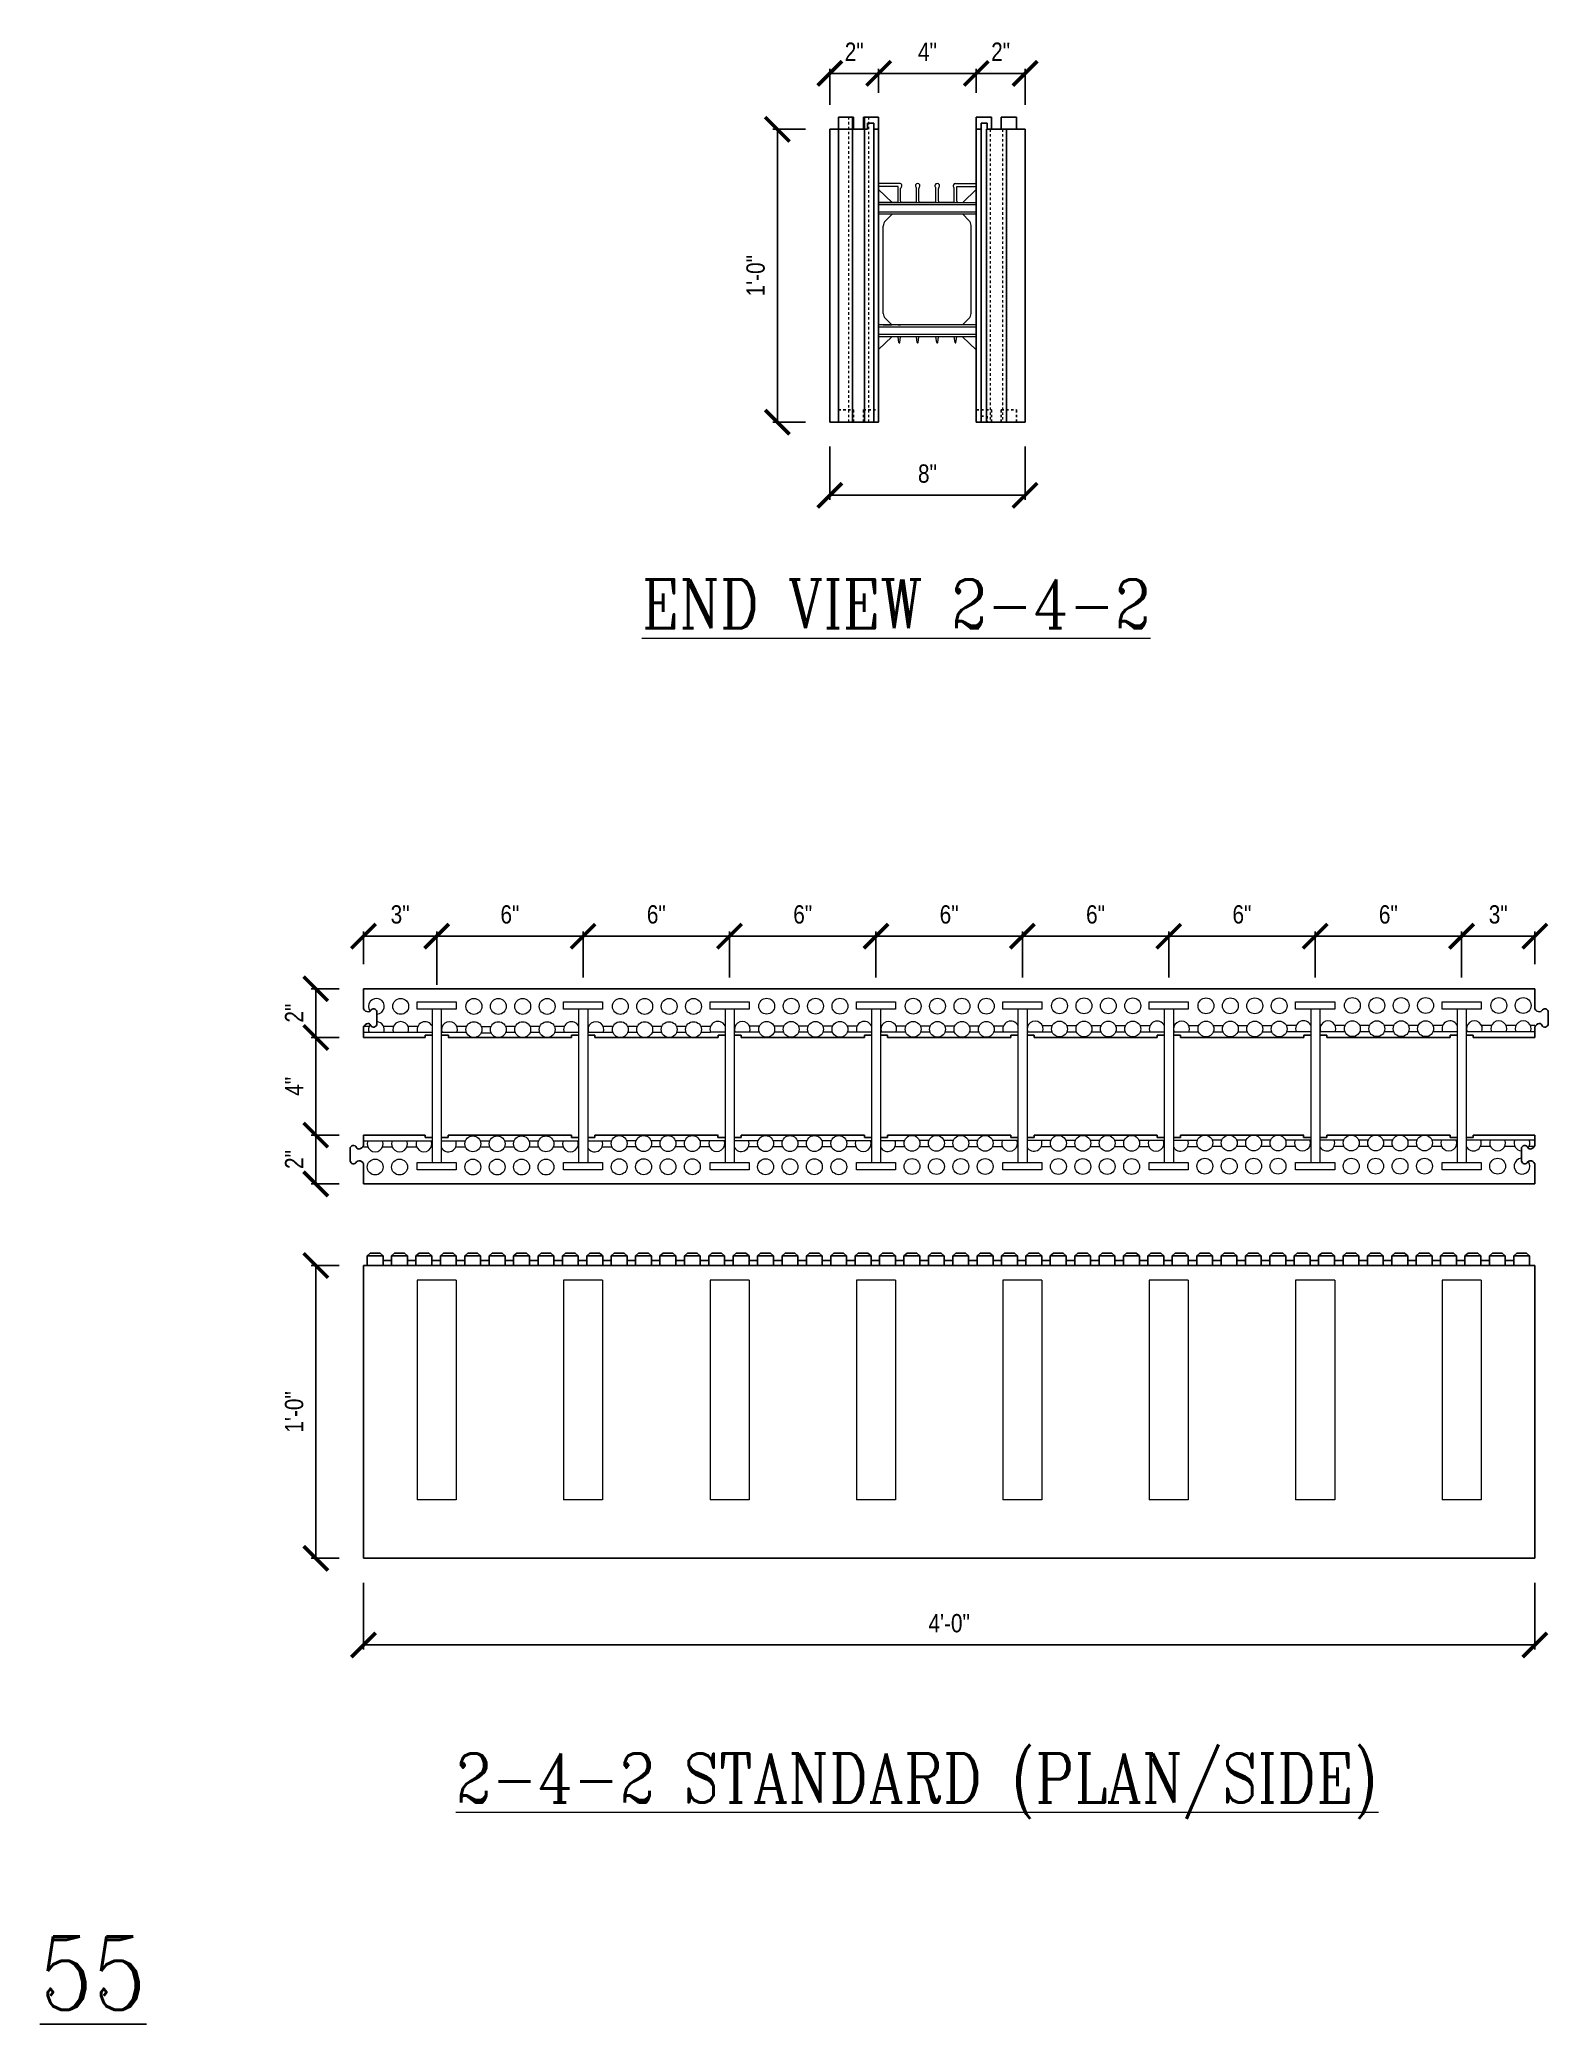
# Model space of a CAD drawing. Header units: inches. Extents: x -109.5 to -47.7, y 32.3 to 113.6.
import ezdxf

# ---------------------------------------------------------------- set-up
doc = ezdxf.new("R2010")
doc.units = ezdxf.units.IN
doc.header["$MEASUREMENT"] = 0
doc.linetypes.add('DASHED2', pattern=[0.375, 0.25, -0.125])
doc.linetypes.add('HIDDEN', pattern=[0.375, 0.25, -0.125])
doc.layers.get('Defpoints').update_dxf_attribs({"color": 252})
for name, color, linetype, lineweight in [('A1 fine', 251, 'Continuous', 5), ('A2 Hatch', 8, 'Continuous', 9), ('DETAILS', 7, 'Continuous', 13), ('DIM', 3, 'Continuous', 13)]:
    doc.layers.add(name, color=color, linetype=linetype, lineweight=lineweight)
doc.styles.add('ARCTEXT', font='arctext.shx', dxfattribs={"width": 0.85})
doc.styles.add('RomanC', font='romanc.shx', dxfattribs={"width": 0.85, "height": 5})
doc.dimstyles.new('ARCTEXT 1-1', dxfattribs={"dimscale": 0, "dimtxt": 1, "dimasz": 1, "dimexe": 0.1875, "dimexo": 1, "dimgap": 0.5, "dimtad": 1, "dimdec": 4, "dimzin": 3, "dimdsep": 46, "dimlunit": 4, "dimtxsty": 'ARCTEXT', "dimblk": 'ARCHTICK', "dimcen": 1, "dimclrd": 256, "dimclre": 256, "dimclrt": 256, "dimadec": 0, "dimazin": 0, "dimtfac": 1, "dimtdec": 4, "dimtofl": 0, "dimtmove": 2, "dimatfit": 3, "dimldrblk": 'arrow', "dimfxl": 0, "dimtolj": 1, "dimtzin": 0, "dimarcsym": 0})

msp = doc.modelspace()

# ---------------------------------------------------------------- texts
at = {"layer": 'Defpoints', "insert": (-107.29223, 35.87801), "char_height": 3, "width": 90.08, "attachment_point": 2, "style": 'RomanC'}
msp.add_mtext('{\\L55\\P}\\P            ', dxfattribs=at)
at = {"layer": 'DIM', "char_height": 2, "attachment_point": 2, "style": 'RomanC'}
for s, insert, width in [('{\\LEND VIEW 2-4-2}', (-74.38106, 91.49178), 90.08), ('{\\L2-4-2 STANDARD (PLAN/SIDE)}', (-73.5199, 43.37051), 47.5072766)]:
    msp.add_mtext(s, dxfattribs=dict(at, insert=insert, width=width))

# ---------------------------------------------------------------- blocks, each defined once
blk = doc.blocks.new('_ArchTick')
at = {"color": 0, "linetype": 'ByBlock', "const_width": 0.15}
blk.add_lwpolyline([(-0.5, -0.5), (0.5, 0.5)], dxfattribs=at)
blk = doc.blocks.new('*D174')
at = {"layer": 'Defpoints', "color": 0}
for p in [(-98.164, 68.72), (-96.206, 68.72), (-96.206, 66.72)]:
    blk.add_point(p, dxfattribs=at)
at = {"layer": 'DIM', "lineweight": -2}
for p, q in [((-97.206, 68.72), (-98.352, 68.72)), ((-98.164, 66.72), (-98.164, 68.72)), ((-97.206, 66.72), (-98.352, 66.72))]:
    blk.add_line(p, q, dxfattribs=at)
for p, rotation in [((-98.164, 68.72), 90), ((-98.164, 66.72), 270)]:
    blk.add_blockref('_ArchTick', p, dxfattribs=dict(at, rotation=rotation))
at = {"layer": 'DIM', "color": 2, "insert": (-99.052, 67.72), "char_height": 0.75, "attachment_point": 5, "rotation": 90, "style": 'ARCTEXT'}
blk.add_mtext('\\A1;2"', dxfattribs=at)
blk = doc.blocks.new('arrow')
at = {"layer": 'DIM'}
blk.add_hatch(color=253, dxfattribs=at).paths.add_polyline_path([(-2, 0.5), (-2, -0.5), (0, 0)])
at = {"layer": 'DIM', "lineweight": 9}
for points in [[(-2, 0.983), (-2, 0.5), (-2.469, 0.617)], [(0.374, 0.094), (0, 0)], [(0.374, -0.094), (0, 0)], [(-2, -0.983), (-2, -0.5), (-2.469, -0.617)]]:
    blk.add_lwpolyline(points, dxfattribs=at)
at = {"layer": 'DIM', "lineweight": 15}
blk.add_lwpolyline([(0, 0), (-2, -0.5), (-2, 0.5), (0, 0)], dxfattribs=at)
blk = doc.blocks.new('*D175')
at = {"layer": 'Defpoints', "color": 0}
for p in [(-98.164, 72.72), (-96.206, 72.72), (-96.206, 68.72)]:
    blk.add_point(p, dxfattribs=at)
at = {"layer": 'DIM', "lineweight": -2}
for p, q in [((-97.206, 72.72), (-98.352, 72.72)), ((-98.164, 68.72), (-98.164, 72.72)), ((-97.206, 68.72), (-98.352, 68.72))]:
    blk.add_line(p, q, dxfattribs=at)
for p, rotation in [((-98.164, 72.72), 90), ((-98.164, 68.72), 270)]:
    blk.add_blockref('_ArchTick', p, dxfattribs=dict(at, rotation=rotation))
at = {"layer": 'DIM', "color": 2, "insert": (-99.052, 70.72), "char_height": 0.75, "attachment_point": 5, "rotation": 90, "style": 'ARCTEXT'}
blk.add_mtext('\\A1;4"', dxfattribs=at)
blk = doc.blocks.new('*D176')
at = {"layer": 'Defpoints', "color": 0}
for p in [(-98.164, 74.72), (-96.206, 74.72), (-96.206, 72.72)]:
    blk.add_point(p, dxfattribs=at)
at = {"layer": 'DIM', "lineweight": -2}
for p, q in [((-97.206, 74.72), (-98.352, 74.72)), ((-98.164, 72.72), (-98.164, 74.72)), ((-97.206, 72.72), (-98.352, 72.72))]:
    blk.add_line(p, q, dxfattribs=at)
for p, rotation in [((-98.164, 74.72), 90), ((-98.164, 72.72), 270)]:
    blk.add_blockref('_ArchTick', p, dxfattribs=dict(at, rotation=rotation))
at = {"layer": 'DIM', "color": 2, "insert": (-99.052, 73.72), "char_height": 0.75, "attachment_point": 5, "rotation": 90, "style": 'ARCTEXT'}
blk.add_mtext('\\A1;2"', dxfattribs=at)
blk = doc.blocks.new('*D177')
at = {"layer": 'Defpoints', "color": 0}
for p in [(-96.206, 51.376), (-48.206, 51.376), (-48.206, 47.824)]:
    blk.add_point(p, dxfattribs=at)
at = {"layer": 'DIM', "lineweight": -2}
for p, q in [((-96.206, 50.376), (-96.206, 47.637)), ((-48.206, 50.376), (-48.206, 47.637)), ((-96.206, 47.824), (-48.206, 47.824))]:
    blk.add_line(p, q, dxfattribs=at)
at = {"layer": 'DIM', "lineweight": -2, "rotation": 180}
blk.add_blockref('_ArchTick', (-96.206, 47.824), dxfattribs=at)
at = {"layer": 'DIM', "lineweight": -2}
blk.add_blockref('_ArchTick', (-48.206, 47.824), dxfattribs=at)
at = {"layer": 'DIM', "color": 2, "insert": (-72.206, 48.712), "char_height": 0.75, "attachment_point": 5, "style": 'ARCTEXT'}
blk.add_mtext('\\A1;4\'-0"', dxfattribs=at)
blk = doc.blocks.new('*D178')
at = {"layer": 'Defpoints', "color": 0}
for p in [(-96.206, 63.376), (-98.161, 51.376), (-96.206, 51.376)]:
    blk.add_point(p, dxfattribs=at)
at = {"layer": 'DIM', "lineweight": -2}
for p, q in [((-97.206, 63.376), (-98.348, 63.376)), ((-98.161, 63.376), (-98.161, 51.376)), ((-97.206, 51.376), (-98.348, 51.376))]:
    blk.add_line(p, q, dxfattribs=at)
for p, rotation in [((-98.161, 63.376), 90), ((-98.161, 51.376), 270)]:
    blk.add_blockref('_ArchTick', p, dxfattribs=dict(at, rotation=rotation))
at = {"layer": 'DIM', "color": 2, "insert": (-99.049, 57.376), "char_height": 0.75, "attachment_point": 5, "rotation": 90, "style": 'ARCTEXT'}
blk.add_mtext('\\A1;1\'-0"', dxfattribs=at)
blk = doc.blocks.new('*D179')
at = {"layer": 'Defpoints', "color": 0}
for p in [(-93.208, 76.872), (-96.206, 74.72), (-93.208, 73.88)]:
    blk.add_point(p, dxfattribs=at)
at = {"layer": 'DIM', "lineweight": -2}
for p, q in [((-96.206, 75.72), (-96.206, 77.06)), ((-96.206, 76.872), (-93.208, 76.872)), ((-93.208, 74.88), (-93.208, 77.06))]:
    blk.add_line(p, q, dxfattribs=at)
at = {"layer": 'DIM', "lineweight": -2, "rotation": 180}
blk.add_blockref('_ArchTick', (-96.206, 76.872), dxfattribs=at)
at = {"layer": 'DIM', "lineweight": -2}
blk.add_blockref('_ArchTick', (-93.208, 76.872), dxfattribs=at)
at = {"layer": 'DIM', "color": 2, "insert": (-94.707, 77.76), "char_height": 0.75, "attachment_point": 5, "style": 'ARCTEXT'}
blk.add_mtext('\\A1;3"', dxfattribs=at)
blk = doc.blocks.new('*D180')
at = {"layer": 'Defpoints', "color": 0}
for p in [(-87.208, 76.872), (-87.208, 74.18), (-93.208, 73.88)]:
    blk.add_point(p, dxfattribs=at)
at = {"layer": 'DIM', "lineweight": -2}
for p, q in [((-93.208, 74.88), (-93.208, 77.06)), ((-93.208, 76.872), (-87.208, 76.872)), ((-87.208, 75.18), (-87.208, 77.06))]:
    blk.add_line(p, q, dxfattribs=at)
at = {"layer": 'DIM', "lineweight": -2, "rotation": 180}
blk.add_blockref('_ArchTick', (-93.208, 76.872), dxfattribs=at)
at = {"layer": 'DIM', "lineweight": -2}
blk.add_blockref('_ArchTick', (-87.208, 76.872), dxfattribs=at)
at = {"layer": 'DIM', "color": 2, "insert": (-90.208, 77.76), "char_height": 0.75, "attachment_point": 5, "style": 'ARCTEXT'}
blk.add_mtext('\\A1;6"', dxfattribs=at)
blk = doc.blocks.new('*D181')
at = {"layer": 'Defpoints', "color": 0}
for p in [(-81.208, 76.872), (-87.208, 74.18), (-81.208, 74.18)]:
    blk.add_point(p, dxfattribs=at)
at = {"layer": 'DIM', "lineweight": -2}
for p, q in [((-87.208, 75.18), (-87.208, 77.06)), ((-87.208, 76.872), (-81.208, 76.872)), ((-81.208, 75.18), (-81.208, 77.06))]:
    blk.add_line(p, q, dxfattribs=at)
at = {"layer": 'DIM', "lineweight": -2, "rotation": 180}
blk.add_blockref('_ArchTick', (-87.208, 76.872), dxfattribs=at)
at = {"layer": 'DIM', "lineweight": -2}
blk.add_blockref('_ArchTick', (-81.208, 76.872), dxfattribs=at)
at = {"layer": 'DIM', "color": 2, "insert": (-84.208, 77.76), "char_height": 0.75, "attachment_point": 5, "style": 'ARCTEXT'}
blk.add_mtext('\\A1;6"', dxfattribs=at)
blk = doc.blocks.new('*D182')
at = {"layer": 'Defpoints', "color": 0}
for p in [(-75.208, 76.872), (-81.208, 74.18), (-75.208, 74.18)]:
    blk.add_point(p, dxfattribs=at)
at = {"layer": 'DIM', "lineweight": -2}
for p, q in [((-81.208, 75.18), (-81.208, 77.06)), ((-81.208, 76.872), (-75.208, 76.872)), ((-75.208, 75.18), (-75.208, 77.06))]:
    blk.add_line(p, q, dxfattribs=at)
at = {"layer": 'DIM', "lineweight": -2, "rotation": 180}
blk.add_blockref('_ArchTick', (-81.208, 76.872), dxfattribs=at)
at = {"layer": 'DIM', "lineweight": -2}
blk.add_blockref('_ArchTick', (-75.208, 76.872), dxfattribs=at)
at = {"layer": 'DIM', "color": 2, "insert": (-78.208, 77.76), "char_height": 0.75, "attachment_point": 5, "style": 'ARCTEXT'}
blk.add_mtext('\\A1;6"', dxfattribs=at)
blk = doc.blocks.new('*D183')
at = {"layer": 'Defpoints', "color": 0}
for p in [(-69.208, 76.872), (-75.208, 74.18), (-69.208, 74.18)]:
    blk.add_point(p, dxfattribs=at)
at = {"layer": 'DIM', "lineweight": -2}
for p, q in [((-75.208, 75.18), (-75.208, 77.06)), ((-75.208, 76.872), (-69.208, 76.872)), ((-69.208, 75.18), (-69.208, 77.06))]:
    blk.add_line(p, q, dxfattribs=at)
at = {"layer": 'DIM', "lineweight": -2, "rotation": 180}
blk.add_blockref('_ArchTick', (-75.208, 76.872), dxfattribs=at)
at = {"layer": 'DIM', "lineweight": -2}
blk.add_blockref('_ArchTick', (-69.208, 76.872), dxfattribs=at)
at = {"layer": 'DIM', "color": 2, "insert": (-72.208, 77.76), "char_height": 0.75, "attachment_point": 5, "style": 'ARCTEXT'}
blk.add_mtext('\\A1;6"', dxfattribs=at)
blk = doc.blocks.new('*D184')
at = {"layer": 'Defpoints', "color": 0}
for p in [(-63.208, 76.872), (-69.208, 74.18), (-63.208, 74.18)]:
    blk.add_point(p, dxfattribs=at)
at = {"layer": 'DIM', "lineweight": -2}
for p, q in [((-69.208, 75.18), (-69.208, 77.06)), ((-69.208, 76.872), (-63.208, 76.872)), ((-63.208, 75.18), (-63.208, 77.06))]:
    blk.add_line(p, q, dxfattribs=at)
at = {"layer": 'DIM', "lineweight": -2, "rotation": 180}
blk.add_blockref('_ArchTick', (-69.208, 76.872), dxfattribs=at)
at = {"layer": 'DIM', "lineweight": -2}
blk.add_blockref('_ArchTick', (-63.208, 76.872), dxfattribs=at)
at = {"layer": 'DIM', "color": 2, "insert": (-66.208, 77.76), "char_height": 0.75, "attachment_point": 5, "style": 'ARCTEXT'}
blk.add_mtext('\\A1;6"', dxfattribs=at)
blk = doc.blocks.new('*D185')
at = {"layer": 'Defpoints', "color": 0}
for p in [(-57.208, 76.872), (-63.208, 74.18), (-57.208, 74.18)]:
    blk.add_point(p, dxfattribs=at)
at = {"layer": 'DIM', "lineweight": -2}
for p, q in [((-63.208, 75.18), (-63.208, 77.06)), ((-63.208, 76.872), (-57.208, 76.872)), ((-57.208, 75.18), (-57.208, 77.06))]:
    blk.add_line(p, q, dxfattribs=at)
at = {"layer": 'DIM', "lineweight": -2, "rotation": 180}
blk.add_blockref('_ArchTick', (-63.208, 76.872), dxfattribs=at)
at = {"layer": 'DIM', "lineweight": -2}
blk.add_blockref('_ArchTick', (-57.208, 76.872), dxfattribs=at)
at = {"layer": 'DIM', "color": 2, "insert": (-60.208, 77.76), "char_height": 0.75, "attachment_point": 5, "style": 'ARCTEXT'}
blk.add_mtext('\\A1;6"', dxfattribs=at)
blk = doc.blocks.new('*D186')
at = {"layer": 'Defpoints', "color": 0}
for p in [(-51.208, 76.872), (-57.208, 74.18), (-51.208, 74.18)]:
    blk.add_point(p, dxfattribs=at)
at = {"layer": 'DIM', "lineweight": -2}
for p, q in [((-57.208, 75.18), (-57.208, 77.06)), ((-57.208, 76.872), (-51.208, 76.872)), ((-51.208, 75.18), (-51.208, 77.06))]:
    blk.add_line(p, q, dxfattribs=at)
at = {"layer": 'DIM', "lineweight": -2, "rotation": 180}
blk.add_blockref('_ArchTick', (-57.208, 76.872), dxfattribs=at)
at = {"layer": 'DIM', "lineweight": -2}
blk.add_blockref('_ArchTick', (-51.208, 76.872), dxfattribs=at)
at = {"layer": 'DIM', "color": 2, "insert": (-54.208, 77.76), "char_height": 0.75, "attachment_point": 5, "style": 'ARCTEXT'}
blk.add_mtext('\\A1;6"', dxfattribs=at)
blk = doc.blocks.new('*D187')
at = {"layer": 'Defpoints', "color": 0}
for p in [(-48.206, 76.872), (-51.208, 74.18), (-48.206, 74.72)]:
    blk.add_point(p, dxfattribs=at)
at = {"layer": 'DIM', "lineweight": -2}
for p, q in [((-51.208, 75.18), (-51.208, 77.06)), ((-51.208, 76.872), (-48.206, 76.872)), ((-48.206, 75.72), (-48.206, 77.06))]:
    blk.add_line(p, q, dxfattribs=at)
at = {"layer": 'DIM', "lineweight": -2, "rotation": 180}
blk.add_blockref('_ArchTick', (-51.208, 76.872), dxfattribs=at)
at = {"layer": 'DIM', "lineweight": -2}
blk.add_blockref('_ArchTick', (-48.206, 76.872), dxfattribs=at)
at = {"layer": 'DIM', "color": 2, "insert": (-49.707, 77.76), "char_height": 0.75, "attachment_point": 5, "style": 'ARCTEXT'}
blk.add_mtext('\\A1;3"', dxfattribs=at)
blk = doc.blocks.new('*D188')
at = {"layer": 'Defpoints', "color": 0}
for p in [(-77.097, 97.941), (-69.097, 97.941), (-69.097, 94.94)]:
    blk.add_point(p, dxfattribs=at)
at = {"layer": 'DIM', "lineweight": -2}
for p, q in [((-77.097, 96.941), (-77.097, 94.752)), ((-69.097, 96.941), (-69.097, 94.752)), ((-77.097, 94.94), (-69.097, 94.94))]:
    blk.add_line(p, q, dxfattribs=at)
at = {"layer": 'DIM', "lineweight": -2, "rotation": 180}
blk.add_blockref('_ArchTick', (-77.097, 94.94), dxfattribs=at)
at = {"layer": 'DIM', "lineweight": -2}
blk.add_blockref('_ArchTick', (-69.097, 94.94), dxfattribs=at)
at = {"layer": 'DIM', "color": 2, "insert": (-73.097, 95.827), "char_height": 0.75, "attachment_point": 5, "style": 'ARCTEXT'}
blk.add_mtext('\\A1;8"', dxfattribs=at)
blk = doc.blocks.new('*D189')
at = {"layer": 'Defpoints', "color": 0}
for p in [(-71.097, 112.233), (-75.097, 110.441), (-71.097, 110.441)]:
    blk.add_point(p, dxfattribs=at)
at = {"layer": 'DIM', "lineweight": -2}
for p, q in [((-75.097, 111.441), (-75.097, 112.421)), ((-71.097, 111.441), (-71.097, 112.421)), ((-75.097, 112.233), (-71.097, 112.233))]:
    blk.add_line(p, q, dxfattribs=at)
at = {"layer": 'DIM', "lineweight": -2, "rotation": 180}
blk.add_blockref('_ArchTick', (-75.097, 112.233), dxfattribs=at)
at = {"layer": 'DIM', "lineweight": -2}
blk.add_blockref('_ArchTick', (-71.097, 112.233), dxfattribs=at)
at = {"layer": 'DIM', "color": 2, "insert": (-73.097, 113.121), "char_height": 0.75, "attachment_point": 5, "style": 'ARCTEXT'}
blk.add_mtext('\\A1;4"', dxfattribs=at)
blk = doc.blocks.new('*D190')
at = {"layer": 'Defpoints', "color": 0}
for p in [(-77.097, 109.941), (-79.248, 97.941), (-77.097, 97.941)]:
    blk.add_point(p, dxfattribs=at)
at = {"layer": 'DIM', "lineweight": -2}
for p, q in [((-78.097, 109.941), (-79.436, 109.941)), ((-79.248, 109.941), (-79.248, 97.941)), ((-78.097, 97.941), (-79.436, 97.941))]:
    blk.add_line(p, q, dxfattribs=at)
for p, rotation in [((-79.248, 109.941), 90), ((-79.248, 97.941), 270)]:
    blk.add_blockref('_ArchTick', p, dxfattribs=dict(at, rotation=rotation))
at = {"layer": 'DIM', "color": 2, "insert": (-80.136, 103.941), "char_height": 0.75, "attachment_point": 5, "rotation": 90, "style": 'ARCTEXT'}
blk.add_mtext('\\A1;1\'-0"', dxfattribs=at)
blk = doc.blocks.new('*D191')
at = {"layer": 'Defpoints', "color": 0}
for p in [(-77.097, 112.233), (-77.097, 109.941), (-75.097, 110.441)]:
    blk.add_point(p, dxfattribs=at)
at = {"layer": 'DIM', "lineweight": -2}
for p, q in [((-77.097, 110.941), (-77.097, 112.421)), ((-75.097, 111.441), (-75.097, 112.421)), ((-75.097, 112.233), (-77.097, 112.233))]:
    blk.add_line(p, q, dxfattribs=at)
at = {"layer": 'DIM', "lineweight": -2, "rotation": 180}
blk.add_blockref('_ArchTick', (-77.097, 112.233), dxfattribs=at)
at = {"layer": 'DIM', "lineweight": -2}
blk.add_blockref('_ArchTick', (-75.097, 112.233), dxfattribs=at)
at = {"layer": 'DIM', "color": 2, "insert": (-76.097, 113.121), "char_height": 0.75, "attachment_point": 5, "style": 'ARCTEXT'}
blk.add_mtext('\\A1;2"', dxfattribs=at)
blk = doc.blocks.new('*D192')
at = {"layer": 'Defpoints', "color": 0}
for p in [(-69.097, 112.233), (-71.097, 110.441), (-69.097, 109.941)]:
    blk.add_point(p, dxfattribs=at)
at = {"layer": 'DIM', "lineweight": -2}
for p, q in [((-71.097, 111.441), (-71.097, 112.421)), ((-69.097, 110.941), (-69.097, 112.421)), ((-71.097, 112.233), (-69.097, 112.233))]:
    blk.add_line(p, q, dxfattribs=at)
at = {"layer": 'DIM', "lineweight": -2, "rotation": 180}
blk.add_blockref('_ArchTick', (-71.097, 112.233), dxfattribs=at)
at = {"layer": 'DIM', "lineweight": -2}
blk.add_blockref('_ArchTick', (-69.097, 112.233), dxfattribs=at)
at = {"layer": 'DIM', "color": 2, "insert": (-70.097, 113.121), "char_height": 0.75, "attachment_point": 5, "style": 'ARCTEXT'}
blk.add_mtext('\\A1;2"', dxfattribs=at)

# ---------------------------------------------------------------- dimensions: what is measured, and where the dimension line sits
at = {"layer": 'DIM'}
for base, p1, p2, picture, middle in [((-77.09682, 112.23312), (-75.09682, 110.44097), (-77.09682, 109.94097), '*D191', (-76.09682, 113.12105)), ((-71.09682, 112.23312), (-75.09682, 110.44097), (-71.09682, 110.44097), '*D189', (-73.09682, 113.12105)), ((-69.09682, 112.23312), (-71.09682, 110.44097), (-69.09682, 109.94097), '*D192', (-70.09682, 113.12105)), ((-69.09682, 94.93953), (-77.09682, 97.94097), (-69.09682, 97.94097), '*D188', (-73.09682, 95.82746)), ((-93.20759, 76.87229), (-96.20623, 74.72036), (-93.20759, 73.87965), '*D179', (-94.70691, 77.76022)), ((-87.20759, 76.87229), (-93.20759, 73.87965), (-87.20759, 74.17965), '*D180', (-90.20759, 77.76022)), ((-81.20759, 76.87229), (-87.20759, 74.17965), (-81.20759, 74.17965), '*D181', (-84.20759, 77.76022)), ((-75.20759, 76.87229), (-81.20759, 74.17965), (-75.20759, 74.17965), '*D182', (-78.20759, 77.76022)), ((-69.20759, 76.87229), (-75.20759, 74.17965), (-69.20759, 74.17965), '*D183', (-72.20759, 77.76022)), ((-63.20759, 76.87229), (-69.20759, 74.17965), (-63.20759, 74.17965), '*D184', (-66.20759, 77.76022)), ((-57.20759, 76.87229), (-63.20759, 74.17965), (-57.20759, 74.17965), '*D185', (-60.20759, 77.76022)), ((-51.20759, 76.87229), (-57.20759, 74.17965), (-51.20759, 74.17965), '*D186', (-54.20759, 77.76022)), ((-48.20623, 76.87229), (-51.20759, 74.17965), (-48.20623, 74.72036), '*D187', (-49.70691, 77.76022)), ((-48.20623, 47.82426), (-96.20623, 51.37639), (-48.20623, 51.37639), '*D177', (-72.20623, 48.71219))]:
    dim = msp.add_linear_dim(base=base, p1=p1, p2=p2, dimstyle='ARCTEXT 1-1', override={"dimscale": 1, "dimtxt": 0.75, "dimclrt": 2}, dxfattribs=at)
    dim.commit()
    dim.dimension.update_dxf_attribs({"geometry": picture, "text_midpoint": middle})
for base, p1, p2, picture, middle in [((-79.24831, 97.94097), (-77.09682, 109.94097), (-77.09682, 97.94097), '*D190', (-80.13624, 103.94097)), ((-98.16406, 74.72036), (-96.20623, 72.72036), (-96.20623, 74.72036), '*D176', (-99.05199, 73.72036)), ((-98.16406, 72.72036), (-96.20623, 68.72036), (-96.20623, 72.72036), '*D175', (-99.05199, 70.72036)), ((-98.16406, 68.72036), (-96.20623, 66.72036), (-96.20623, 68.72036), '*D174', (-99.05199, 67.72036)), ((-98.16078, 51.37639), (-96.20623, 63.37639), (-96.20623, 51.37639), '*D178', (-99.04871, 57.37639))]:
    dim = msp.add_linear_dim(base=base, p1=p1, p2=p2, angle=90, dimstyle='ARCTEXT 1-1', override={"dimscale": 1, "dimtxt": 0.75, "dimclrt": 2}, dxfattribs=at)
    dim.commit()
    dim.dimension.update_dxf_attribs({"geometry": picture, "text_midpoint": middle})

# ---------------------------------------------------------------- linework, layer by layer
at = {"color": 1}
for p, q in [((-77.09682, 109.94097), (-77.09682, 97.94097)), ((-77.09682, 109.94097), (-75.54682, 109.94097)), ((-76.74682, 110.44097), (-76.12182, 110.44097)), ((-76.74682, 110.44097), (-76.74682, 97.94097)), ((-76.17182, 110.44097), (-76.17182, 97.94097)), ((-75.67182, 109.94097), (-76.17182, 109.94097)), ((-76.12182, 110.44097), (-76.12182, 109.94097)), ((-75.72182, 110.44097), (-75.72182, 109.94097)), ((-75.72182, 110.44097), (-75.09682, 110.44097)), ((-75.67182, 110.44097), (-75.67182, 97.94097)), ((-75.54682, 110.19097), (-75.54682, 109.94097)), ((-75.54682, 110.19097), (-75.29682, 110.19097)), ((-75.29682, 110.19097), (-75.29682, 97.94097)), ((-75.29682, 109.94097), (-75.09682, 109.94097)), ((-75.09682, 110.44097), (-75.09682, 97.94097)), ((-71.09682, 110.44097), (-71.09682, 97.94097)), ((-71.09682, 110.44097), (-70.47182, 110.44097)), ((-71.09682, 109.94097), (-70.89682, 109.94097)), ((-70.89682, 110.19097), (-70.89682, 97.94097)), ((-70.89682, 110.19097), (-70.64682, 110.19097)), ((-70.68182, 109.94097), (-69.09682, 109.94097)), ((-70.68182, 109.94097), (-70.68182, 97.94097)), ((-70.64682, 110.19097), (-70.64682, 109.94097)), ((-70.47182, 110.44097), (-70.47182, 109.94097)), ((-70.07182, 110.44097), (-70.07182, 109.94097)), ((-70.07182, 110.44097), (-69.44682, 110.44097)), ((-69.86182, 109.94097), (-69.86182, 97.94097)), ((-69.44682, 110.44097), (-69.44682, 109.94097)), ((-69.09682, 109.94097), (-69.09682, 97.94097)), ((-77.09682, 97.94097), (-75.09682, 97.94097)), ((-71.09682, 97.94097), (-69.09682, 97.94097)), ((-96.20623, 74.72036), (-48.20623, 74.72036)), ((-96.20623, 74.72036), (-96.20623, 73.89536)), ((-48.20623, 74.72036), (-48.20623, 73.89536)), ((-95.6561, 73.78106), (-95.6561, 73.28106)), ((-47.6561, 73.78106), (-47.6561, 73.28106)), ((-96.20623, 73.17036), (-96.20623, 72.72036)), ((-96.20623, 72.72036), (-93.68123, 72.72036)), ((-93.68123, 72.72036), (-93.68123, 72.82036)), ((-93.68123, 72.82036), (-93.39373, 72.82036)), ((-93.01873, 72.82036), (-92.73123, 72.82036)), ((-92.73259, 72.72036), (-87.68123, 72.72036)), ((-92.73123, 72.82036), (-92.73123, 72.72036)), ((-87.68123, 72.72036), (-87.68123, 72.82036)), ((-87.68123, 72.82036), (-87.39373, 72.82036)), ((-87.01873, 72.82036), (-86.73123, 72.82036)), ((-86.73259, 72.72036), (-81.67988, 72.72036)), ((-86.73123, 72.82036), (-86.73123, 72.72036)), ((-81.67988, 72.72036), (-81.67988, 72.82036)), ((-81.67988, 72.82036), (-81.39238, 72.82036)), ((-81.01738, 72.82036), (-80.72988, 72.82036)), ((-80.73123, 72.72036), (-75.67852, 72.72036)), ((-80.72988, 72.82036), (-80.72988, 72.72036)), ((-75.67852, 72.72036), (-75.67852, 72.82036)), ((-75.67852, 72.82036), (-75.39102, 72.82036)), ((-75.01602, 72.82036), (-74.72852, 72.82036)), ((-74.72988, 72.72036), (-69.67717, 72.72036)), ((-74.72852, 72.82036), (-74.72852, 72.72036)), ((-69.67717, 72.71999), (-69.67717, 72.81999)), ((-69.67717, 72.81999), (-69.38967, 72.81999)), ((-69.01467, 72.81999), (-68.72717, 72.81999)), ((-68.72852, 72.72036), (-63.67852, 72.72036)), ((-68.72717, 72.81999), (-68.72717, 72.71999)), ((-63.67852, 72.72036), (-63.67852, 72.82036)), ((-63.67852, 72.82036), (-63.39102, 72.82036)), ((-63.01602, 72.82036), (-62.72852, 72.82036)), ((-62.72988, 72.72036), (-57.67852, 72.72036)), ((-62.72852, 72.82036), (-62.72852, 72.72036)), ((-57.67852, 72.72036), (-57.67852, 72.82036)), ((-57.67852, 72.82036), (-57.39102, 72.82036)), ((-57.01602, 72.82036), (-56.72852, 72.82036)), ((-56.72988, 72.72036), (-51.67988, 72.72036)), ((-56.72852, 72.82036), (-56.72852, 72.72036)), ((-51.67988, 72.72036), (-51.67988, 72.82036)), ((-51.67988, 72.82036), (-51.39238, 72.82036)), ((-51.01738, 72.82036), (-50.72988, 72.82036)), ((-50.73123, 72.72036), (-48.20623, 72.72036)), ((-50.72988, 72.82036), (-50.72988, 72.72036)), ((-48.20623, 73.14536), (-48.20623, 72.72036)), ((-93.68123, 68.72036), (-96.20623, 68.72036)), ((-96.20623, 68.29536), (-96.20623, 68.72036)), ((-93.68259, 68.62036), (-93.68259, 68.72036)), ((-93.39373, 68.62036), (-93.68259, 68.62036)), ((-92.73259, 68.62036), (-93.01873, 68.62036)), ((-92.73259, 68.72036), (-92.73259, 68.62036)), ((-87.68123, 68.72036), (-92.73259, 68.72036)), ((-87.68259, 68.62036), (-87.68259, 68.72036)), ((-87.39373, 68.62036), (-87.68259, 68.62036)), ((-86.73259, 68.62036), (-87.01873, 68.62036)), ((-86.73259, 68.72036), (-86.73259, 68.62036)), ((-81.67988, 68.72036), (-86.73259, 68.72036)), ((-81.68123, 68.62036), (-81.68123, 68.72036)), ((-81.39238, 68.62036), (-81.68123, 68.62036)), ((-80.73123, 68.62036), (-81.01738, 68.62036)), ((-80.73123, 68.72036), (-80.73123, 68.62036)), ((-75.67852, 68.72036), (-80.73123, 68.72036)), ((-75.67988, 68.62036), (-75.67988, 68.72036)), ((-75.39102, 68.62036), (-75.67988, 68.62036)), ((-74.72988, 68.62036), (-75.01602, 68.62036)), ((-74.72988, 68.72036), (-74.72988, 68.62036)), ((-69.67717, 68.72036), (-74.72988, 68.72036)), ((-69.67852, 68.61999), (-69.67852, 68.71999)), ((-69.38967, 68.61999), (-69.67852, 68.61999)), ((-68.72852, 68.61999), (-69.01467, 68.61999)), ((-63.67852, 68.72036), (-68.72852, 68.72036)), ((-68.72852, 68.71999), (-68.72852, 68.61999)), ((-63.67988, 68.62036), (-63.67988, 68.72036)), ((-63.39102, 68.62036), (-63.67988, 68.62036)), ((-62.72988, 68.62036), (-63.01602, 68.62036)), ((-62.72988, 68.72036), (-62.72988, 68.62036)), ((-57.67852, 68.72036), (-62.72988, 68.72036)), ((-57.67988, 68.62036), (-57.67988, 68.72036)), ((-57.39102, 68.62036), (-57.67988, 68.62036)), ((-56.72988, 68.62036), (-57.01602, 68.62036)), ((-56.72988, 68.72036), (-56.72988, 68.62036)), ((-51.67988, 68.72036), (-56.72988, 68.72036)), ((-51.68123, 68.62036), (-51.68123, 68.72036)), ((-51.39238, 68.62036), (-51.68123, 68.62036)), ((-50.73123, 68.62036), (-51.01738, 68.62036)), ((-48.20623, 68.72036), (-50.73123, 68.72036)), ((-50.73123, 68.72036), (-50.73123, 68.62036)), ((-48.20623, 68.29536), (-48.20623, 68.72036)), ((-96.75637, 67.65965), (-96.75637, 68.15965)), ((-96.20623, 66.72036), (-96.20623, 67.54536)), ((-48.75637, 67.65965), (-48.75637, 68.15965)), ((-48.20623, 66.72036), (-48.20623, 67.54536)), ((-48.20623, 66.72036), (-96.20623, 66.72036)), ((-95.92988, 63.87639), (-96.05488, 63.77639)), ((-96.05488, 63.77639), (-95.40488, 63.77639)), ((-96.05488, 63.37639), (-96.05488, 63.77639)), ((-95.92988, 63.87639), (-95.52988, 63.87639)), ((-95.52988, 63.87639), (-95.40488, 63.77639)), ((-95.40488, 63.37639), (-95.40488, 63.77639)), ((-95.40488, 63.57639), (-95.05584, 63.57639)), ((-94.93084, 63.87639), (-95.05584, 63.77639)), ((-95.05584, 63.37639), (-95.05584, 63.77639)), ((-95.05584, 63.77639), (-94.40584, 63.77639)), ((-94.93084, 63.87639), (-94.53084, 63.87639)), ((-94.53084, 63.87639), (-94.40584, 63.77639)), ((-94.40584, 63.37639), (-94.40584, 63.77639)), ((-94.40584, 63.57639), (-94.05681, 63.57639)), ((-93.93188, 63.87639), (-94.05688, 63.77639)), ((-94.05688, 63.37639), (-94.05688, 63.77639)), ((-94.05688, 63.77639), (-93.40688, 63.77639)), ((-93.93188, 63.87639), (-93.53188, 63.87639)), ((-93.53188, 63.87639), (-93.40688, 63.77639)), ((-93.40688, 63.37639), (-93.40688, 63.77639)), ((-93.40688, 63.57639), (-93.05785, 63.57639)), ((-92.93292, 63.87639), (-93.05792, 63.77639)), ((-93.05792, 63.37639), (-93.05792, 63.77639)), ((-93.05792, 63.77639), (-92.40792, 63.77639)), ((-92.93292, 63.87639), (-92.53292, 63.87639)), ((-92.53292, 63.87639), (-92.40792, 63.77639)), ((-92.40792, 63.37639), (-92.40792, 63.77639)), ((-92.40792, 63.57639), (-92.05695, 63.57639)), ((-91.93195, 63.87639), (-92.05695, 63.77639)), ((-92.05695, 63.37639), (-92.05695, 63.77639)), ((-92.05695, 63.77639), (-91.40695, 63.77639)), ((-91.93195, 63.87639), (-91.53195, 63.87639)), ((-91.53195, 63.87639), (-91.40695, 63.77639)), ((-91.40695, 63.37639), (-91.40695, 63.77639)), ((-91.40592, 63.57639), (-91.05688, 63.57639)), ((-90.93188, 63.87639), (-91.05688, 63.77639)), ((-91.05688, 63.37639), (-91.05688, 63.77639)), ((-91.05688, 63.77639), (-90.40688, 63.77639)), ((-90.93188, 63.87639), (-90.53188, 63.87639)), ((-90.53188, 63.87639), (-90.40688, 63.77639)), ((-90.40688, 63.37639), (-90.40688, 63.77639)), ((-90.40688, 63.57639), (-90.05592, 63.57639)), ((-89.93092, 63.87639), (-90.05592, 63.77639)), ((-90.05592, 63.37639), (-90.05592, 63.77639)), ((-90.05592, 63.77639), (-89.40592, 63.77639)), ((-89.93092, 63.87639), (-89.53092, 63.87639)), ((-89.53092, 63.87639), (-89.40592, 63.77639)), ((-89.40592, 63.37639), (-89.40592, 63.77639)), ((-89.40488, 63.57639), (-89.05584, 63.57639)), ((-88.93084, 63.87639), (-89.05584, 63.77639)), ((-89.05584, 63.37639), (-89.05584, 63.77639)), ((-89.05584, 63.77639), (-88.40584, 63.77639)), ((-88.93084, 63.87639), (-88.53084, 63.87639)), ((-88.53084, 63.87639), (-88.40584, 63.77639)), ((-88.40584, 63.37639), (-88.40584, 63.77639)), ((-88.40584, 63.57639), (-88.05596, 63.57639)), ((-87.93096, 63.87639), (-88.05596, 63.77639)), ((-88.05596, 63.37639), (-88.05596, 63.77639)), ((-88.05596, 63.77639), (-87.40596, 63.77639)), ((-87.93096, 63.87639), (-87.53096, 63.87639)), ((-87.53096, 63.87639), (-87.40596, 63.77639)), ((-87.40596, 63.37639), (-87.40596, 63.77639)), ((-87.40596, 63.57639), (-87.05539, 63.57639)), ((-86.93039, 63.87639), (-87.05539, 63.77639)), ((-87.05539, 63.37639), (-87.05539, 63.77639)), ((-87.05539, 63.77639), (-86.40539, 63.77639)), ((-86.93039, 63.87639), (-86.53039, 63.87639)), ((-86.53039, 63.87639), (-86.40539, 63.77639)), ((-86.40539, 63.37639), (-86.40539, 63.77639)), ((-86.40539, 63.57639), (-86.05643, 63.57639)), ((-85.93143, 63.87639), (-86.05643, 63.77639)), ((-86.05643, 63.37639), (-86.05643, 63.77639)), ((-86.05643, 63.77639), (-85.40643, 63.77639)), ((-85.93143, 63.87639), (-85.53143, 63.87639)), ((-85.53143, 63.87639), (-85.40643, 63.77639)), ((-85.40643, 63.37639), (-85.40643, 63.77639)), ((-85.40643, 63.57639), (-85.05643, 63.57639)), ((-84.93143, 63.87639), (-85.05643, 63.77639)), ((-85.05643, 63.37639), (-85.05643, 63.77639)), ((-85.05643, 63.77639), (-84.40643, 63.77639)), ((-84.93143, 63.87639), (-84.53143, 63.87639)), ((-84.53143, 63.87639), (-84.40643, 63.77639)), ((-84.40643, 63.37639), (-84.40643, 63.77639)), ((-84.40643, 63.57639), (-84.05762, 63.57639)), ((-83.93262, 63.87639), (-84.05762, 63.77639)), ((-84.05762, 63.37639), (-84.05762, 63.77639)), ((-84.05762, 63.77639), (-83.40762, 63.77639)), ((-83.93262, 63.87639), (-83.53262, 63.87639)), ((-83.53262, 63.87639), (-83.40762, 63.77639)), ((-83.40762, 63.37639), (-83.40762, 63.77639)), ((-83.40762, 63.57639), (-83.05762, 63.57639)), ((-82.93262, 63.87639), (-83.05762, 63.77639)), ((-83.05762, 63.37639), (-83.05762, 63.77639)), ((-83.05762, 63.77639), (-82.40762, 63.77639)), ((-82.93262, 63.87639), (-82.53262, 63.87639)), ((-82.53262, 63.87639), (-82.40762, 63.77639)), ((-82.40762, 63.37639), (-82.40762, 63.77639)), ((-82.40762, 63.57639), (-82.05762, 63.57639)), ((-81.93262, 63.87639), (-82.05762, 63.77639)), ((-82.05762, 63.37639), (-82.05762, 63.77639)), ((-82.05762, 63.77639), (-81.40762, 63.77639)), ((-81.93262, 63.87639), (-81.53262, 63.87639)), ((-81.53262, 63.87639), (-81.40762, 63.77639)), ((-81.40762, 63.37639), (-81.40762, 63.77639)), ((-81.40762, 63.57639), (-81.05777, 63.57639)), ((-80.93277, 63.87639), (-81.05777, 63.77639)), ((-81.05777, 63.37639), (-81.05777, 63.77639)), ((-81.05777, 63.77639), (-80.40777, 63.77639)), ((-80.93277, 63.87639), (-80.53277, 63.87639)), ((-80.53277, 63.87639), (-80.40777, 63.77639)), ((-80.40777, 63.37639), (-80.40777, 63.77639)), ((-80.40777, 63.57639), (-80.05789, 63.57639)), ((-79.93289, 63.87639), (-80.05789, 63.77639)), ((-80.05789, 63.37639), (-80.05789, 63.77639)), ((-80.05789, 63.77639), (-79.40789, 63.77639)), ((-79.93289, 63.87639), (-79.53289, 63.87639)), ((-79.53289, 63.87639), (-79.40789, 63.77639)), ((-79.40789, 63.37639), (-79.40789, 63.77639)), ((-79.40789, 63.57639), (-79.05731, 63.57639)), ((-78.93231, 63.87639), (-79.05731, 63.77639)), ((-79.05731, 63.37639), (-79.05731, 63.77639)), ((-79.05731, 63.77639), (-78.40731, 63.77639)), ((-78.93231, 63.87639), (-78.53231, 63.87639)), ((-78.53231, 63.87639), (-78.40731, 63.77639)), ((-78.40731, 63.37639), (-78.40731, 63.77639)), ((-78.40731, 63.57639), (-78.05835, 63.57639)), ((-77.93335, 63.87639), (-78.05835, 63.77639)), ((-78.05835, 63.37639), (-78.05835, 63.77639)), ((-78.05835, 63.77639), (-77.40835, 63.77639)), ((-77.93335, 63.87639), (-77.53335, 63.87639)), ((-77.53335, 63.87639), (-77.40835, 63.77639)), ((-77.40835, 63.37639), (-77.40835, 63.77639)), ((-77.40835, 63.57639), (-77.05835, 63.57639)), ((-76.93335, 63.87639), (-77.05835, 63.77639)), ((-77.05835, 63.37639), (-77.05835, 63.77639)), ((-77.05835, 63.77639), (-76.40835, 63.77639)), ((-76.93335, 63.87639), (-76.53335, 63.87639)), ((-76.53335, 63.87639), (-76.40835, 63.77639)), ((-76.40835, 63.37639), (-76.40835, 63.77639)), ((-76.40835, 63.57639), (-76.05954, 63.57639)), ((-75.93454, 63.87639), (-76.05954, 63.77639)), ((-76.05954, 63.37639), (-76.05954, 63.77639)), ((-76.05954, 63.77639), (-75.40954, 63.77639)), ((-75.93454, 63.87639), (-75.53454, 63.87639)), ((-75.53454, 63.87639), (-75.40954, 63.77639)), ((-75.40954, 63.37639), (-75.40954, 63.77639)), ((-75.40954, 63.57639), (-75.05954, 63.57639)), ((-74.93454, 63.87639), (-75.05954, 63.77639)), ((-75.05954, 63.37639), (-75.05954, 63.77639)), ((-75.05954, 63.77639), (-74.40954, 63.77639)), ((-74.93454, 63.87639), (-74.53454, 63.87639)), ((-74.53454, 63.87639), (-74.40954, 63.77639)), ((-74.40954, 63.37639), (-74.40954, 63.77639)), ((-74.40954, 63.57639), (-74.05955, 63.57639)), ((-73.93455, 63.87639), (-74.05955, 63.77639)), ((-74.05955, 63.37639), (-74.05955, 63.77639)), ((-74.05955, 63.77639), (-73.40955, 63.77639)), ((-73.93455, 63.87639), (-73.53455, 63.87639)), ((-73.53455, 63.87639), (-73.40955, 63.77639)), ((-73.40955, 63.37639), (-73.40955, 63.77639)), ((-73.40955, 63.57639), (-73.0597, 63.57639)), ((-72.9347, 63.87639), (-73.0597, 63.77639)), ((-73.0597, 63.37639), (-73.0597, 63.77639)), ((-73.0597, 63.77639), (-72.4097, 63.77639)), ((-72.9347, 63.87639), (-72.5347, 63.87639)), ((-72.5347, 63.87639), (-72.4097, 63.77639)), ((-72.4097, 63.37639), (-72.4097, 63.77639)), ((-72.4097, 63.57639), (-72.05912, 63.57639)), ((-71.93412, 63.87639), (-72.05912, 63.77639)), ((-72.05912, 63.37639), (-72.05912, 63.77639)), ((-72.05912, 63.77639), (-71.40912, 63.77639)), ((-71.93412, 63.87639), (-71.53412, 63.87639)), ((-71.53412, 63.87639), (-71.40912, 63.77639)), ((-71.40912, 63.37639), (-71.40912, 63.77639)), ((-71.40912, 63.57639), (-71.06016, 63.57639)), ((-70.93516, 63.87639), (-71.06016, 63.77639)), ((-71.06016, 63.37639), (-71.06016, 63.77639)), ((-71.06016, 63.77639), (-70.41016, 63.77639)), ((-70.93516, 63.87639), (-70.53516, 63.87639)), ((-70.53516, 63.87639), (-70.41016, 63.77639)), ((-70.41016, 63.37639), (-70.41016, 63.77639)), ((-70.41016, 63.57639), (-70.06016, 63.57639)), ((-69.93516, 63.87639), (-70.06016, 63.77639)), ((-70.06016, 63.37639), (-70.06016, 63.77639)), ((-70.06016, 63.77639), (-69.41016, 63.77639)), ((-69.93516, 63.87639), (-69.53516, 63.87639)), ((-69.53516, 63.87639), (-69.41016, 63.77639)), ((-69.41016, 63.37639), (-69.41016, 63.77639)), ((-69.41016, 63.57639), (-69.06135, 63.57639)), ((-68.93635, 63.87639), (-69.06135, 63.77639)), ((-69.06135, 63.37639), (-69.06135, 63.77639)), ((-69.06135, 63.77639), (-68.41135, 63.77639)), ((-68.93635, 63.87639), (-68.53635, 63.87639)), ((-68.53635, 63.87639), (-68.41135, 63.77639)), ((-68.41135, 63.37639), (-68.41135, 63.77639)), ((-68.41135, 63.57639), (-68.06135, 63.57639)), ((-67.93635, 63.87639), (-68.06135, 63.77639)), ((-68.06135, 63.37639), (-68.06135, 63.77639)), ((-68.06135, 63.77639), (-67.41135, 63.77639)), ((-67.93635, 63.87639), (-67.53635, 63.87639)), ((-67.53635, 63.87639), (-67.41135, 63.77639)), ((-67.41135, 63.37639), (-67.41135, 63.77639)), ((-67.41135, 63.57639), (-67.06136, 63.57639)), ((-66.93636, 63.87639), (-67.06136, 63.77639)), ((-67.06136, 63.37639), (-67.06136, 63.77639)), ((-67.06136, 63.77639), (-66.41136, 63.77639)), ((-66.93636, 63.87639), (-66.53636, 63.87639)), ((-66.53636, 63.87639), (-66.41136, 63.77639)), ((-66.41136, 63.37639), (-66.41136, 63.77639)), ((-66.41136, 63.57639), (-66.06151, 63.57639)), ((-65.93651, 63.87639), (-66.06151, 63.77639)), ((-66.06151, 63.37639), (-66.06151, 63.77639)), ((-66.06151, 63.77639), (-65.41151, 63.77639)), ((-65.93651, 63.87639), (-65.53651, 63.87639)), ((-65.53651, 63.87639), (-65.41151, 63.77639)), ((-65.41151, 63.37639), (-65.41151, 63.77639)), ((-65.41151, 63.57639), (-65.06255, 63.57639)), ((-64.93755, 63.87639), (-65.06255, 63.77639)), ((-65.06255, 63.37639), (-65.06255, 63.77639)), ((-65.06255, 63.77639), (-64.41255, 63.77639)), ((-64.93755, 63.87639), (-64.53755, 63.87639)), ((-64.53755, 63.87639), (-64.41255, 63.77639)), ((-64.41255, 63.37639), (-64.41255, 63.77639)), ((-64.41255, 63.57639), (-64.06255, 63.57639)), ((-63.93755, 63.87639), (-64.06255, 63.77639)), ((-64.06255, 63.37639), (-64.06255, 63.77639)), ((-64.06255, 63.77639), (-63.41255, 63.77639)), ((-63.93755, 63.87639), (-63.53755, 63.87639)), ((-63.53755, 63.87639), (-63.41255, 63.77639)), ((-63.41255, 63.37639), (-63.41255, 63.77639)), ((-63.41255, 63.57639), (-63.06374, 63.57639)), ((-62.93874, 63.87639), (-63.06374, 63.77639)), ((-63.06374, 63.37639), (-63.06374, 63.77639)), ((-63.06374, 63.77639), (-62.41374, 63.77639)), ((-62.93874, 63.87639), (-62.53874, 63.87639)), ((-62.53874, 63.87639), (-62.41374, 63.77639)), ((-62.41374, 63.37639), (-62.41374, 63.77639)), ((-62.41374, 63.57639), (-62.06374, 63.57639)), ((-61.93874, 63.87639), (-62.06374, 63.77639)), ((-62.06374, 63.37639), (-62.06374, 63.77639)), ((-62.06374, 63.77639), (-61.41374, 63.77639)), ((-61.93874, 63.87639), (-61.53874, 63.87639)), ((-61.53874, 63.87639), (-61.41374, 63.77639)), ((-61.41374, 63.37639), (-61.41374, 63.77639)), ((-61.41374, 63.57639), (-61.06374, 63.57639)), ((-60.93874, 63.87639), (-61.06374, 63.77639)), ((-61.06374, 63.37639), (-61.06374, 63.77639)), ((-61.06374, 63.77639), (-60.41374, 63.77639)), ((-60.93874, 63.87639), (-60.53874, 63.87639)), ((-60.53874, 63.87639), (-60.41374, 63.77639)), ((-60.41374, 63.37639), (-60.41374, 63.77639)), ((-60.41374, 63.57639), (-60.06389, 63.57639)), ((-59.93889, 63.87639), (-60.06389, 63.77639)), ((-60.06389, 63.37639), (-60.06389, 63.77639)), ((-60.06389, 63.77639), (-59.41389, 63.77639)), ((-59.93889, 63.87639), (-59.53889, 63.87639)), ((-59.53889, 63.87639), (-59.41389, 63.77639)), ((-59.41389, 63.37639), (-59.41389, 63.77639)), ((-59.41389, 63.57639), (-59.06404, 63.57639)), ((-58.93904, 63.87639), (-59.06404, 63.77639)), ((-59.06404, 63.37639), (-59.06404, 63.77639)), ((-59.06404, 63.77639), (-58.41404, 63.77639)), ((-58.93904, 63.87639), (-58.53904, 63.87639)), ((-58.53904, 63.87639), (-58.41404, 63.77639)), ((-58.41404, 63.37639), (-58.41404, 63.77639)), ((-58.41404, 63.57639), (-58.06508, 63.57639)), ((-57.94008, 63.87639), (-58.06508, 63.77639)), ((-58.06508, 63.37639), (-58.06508, 63.77639)), ((-58.06508, 63.77639), (-57.41508, 63.77639)), ((-57.94008, 63.87639), (-57.54008, 63.87639)), ((-57.54008, 63.87639), (-57.41508, 63.77639)), ((-57.41508, 63.37639), (-57.41508, 63.77639)), ((-57.41508, 63.57639), (-57.06508, 63.57639)), ((-56.94008, 63.87639), (-57.06508, 63.77639)), ((-57.06508, 63.37639), (-57.06508, 63.77639)), ((-57.06508, 63.77639), (-56.41508, 63.77639)), ((-56.94008, 63.87639), (-56.54008, 63.87639)), ((-56.54008, 63.87639), (-56.41508, 63.77639)), ((-56.41508, 63.37639), (-56.41508, 63.77639)), ((-56.41508, 63.57639), (-56.06627, 63.57639)), ((-55.94127, 63.87639), (-56.06627, 63.77639)), ((-56.06627, 63.37639), (-56.06627, 63.77639)), ((-56.06627, 63.77639), (-55.41627, 63.77639)), ((-55.94127, 63.87639), (-55.54127, 63.87639)), ((-55.54127, 63.87639), (-55.41627, 63.77639)), ((-55.41627, 63.37639), (-55.41627, 63.77639)), ((-55.41627, 63.57639), (-55.06627, 63.57639)), ((-54.94127, 63.87639), (-55.06627, 63.77639)), ((-55.06627, 63.37639), (-55.06627, 63.77639)), ((-55.06627, 63.77639), (-54.41627, 63.77639)), ((-54.94127, 63.87639), (-54.54127, 63.87639)), ((-54.54127, 63.87639), (-54.41627, 63.77639)), ((-54.41627, 63.37639), (-54.41627, 63.77639)), ((-54.41627, 63.57639), (-54.06627, 63.57639)), ((-53.94127, 63.87639), (-54.06627, 63.77639)), ((-54.06627, 63.37639), (-54.06627, 63.77639)), ((-54.06627, 63.77639), (-53.41627, 63.77639)), ((-53.94127, 63.87639), (-53.54127, 63.87639)), ((-53.54127, 63.87639), (-53.41627, 63.77639)), ((-53.41627, 63.37639), (-53.41627, 63.77639)), ((-53.41627, 63.57639), (-53.06642, 63.57639)), ((-52.94142, 63.87639), (-53.06642, 63.77639)), ((-53.06642, 63.37639), (-53.06642, 63.77639)), ((-53.06642, 63.77639), (-52.41642, 63.77639)), ((-52.94142, 63.87639), (-52.54142, 63.87639)), ((-52.54142, 63.87639), (-52.41642, 63.77639)), ((-52.41642, 63.37639), (-52.41642, 63.77639)), ((-52.41642, 63.57639), (-52.06658, 63.57639)), ((-51.94158, 63.87639), (-52.06658, 63.77639)), ((-52.06658, 63.37639), (-52.06658, 63.77639)), ((-52.06658, 63.77639), (-51.41658, 63.77639)), ((-51.94158, 63.87639), (-51.54158, 63.87639)), ((-51.54158, 63.87639), (-51.41658, 63.77639)), ((-51.41658, 63.37639), (-51.41658, 63.77639)), ((-51.41658, 63.57639), (-51.06761, 63.57639)), ((-50.94261, 63.87639), (-51.06761, 63.77639)), ((-51.06761, 63.37639), (-51.06761, 63.77639)), ((-51.06761, 63.77639), (-50.41761, 63.77639)), ((-50.94261, 63.87639), (-50.54261, 63.87639)), ((-50.54261, 63.87639), (-50.41761, 63.77639)), ((-50.41761, 63.37639), (-50.41761, 63.77639)), ((-50.41761, 63.57639), (-50.06761, 63.57639)), ((-49.94261, 63.87639), (-50.06761, 63.77639)), ((-50.06761, 63.37639), (-50.06761, 63.77639)), ((-50.06761, 63.77639), (-49.41761, 63.77639)), ((-49.94261, 63.87639), (-49.54261, 63.87639)), ((-49.54261, 63.87639), (-49.41761, 63.77639)), ((-49.41761, 63.37639), (-49.41761, 63.77639)), ((-49.41761, 63.57639), (-49.06881, 63.57639)), ((-48.94381, 63.87639), (-49.06881, 63.77639)), ((-49.06881, 63.37639), (-49.06881, 63.77639)), ((-49.06881, 63.77639), (-48.41881, 63.77639)), ((-48.94381, 63.87639), (-48.54381, 63.87639)), ((-48.54381, 63.87639), (-48.41881, 63.77639)), ((-48.41881, 63.37639), (-48.41881, 63.77639)), ((-96.20623, 63.37639), (-96.20623, 51.37639)), ((-48.20623, 63.37639), (-96.20623, 63.37639)), ((-96.20623, 63.37639), (-48.20623, 63.37639)), ((-48.20623, 63.37639), (-48.20623, 51.37639)), ((-48.20623, 51.37639), (-96.20623, 51.37639))]:
    msp.add_line(p, q, dxfattribs=at)
at = {"ltscale": 0.15}
msp.add_line((-76.12182, 109.94097), (-75.72182, 109.94097), dxfattribs=at)
at = {"color": 1, "linetype": 'HIDDEN', "ltscale": 0.02}
for p, q in [((-76.74682, 98.44097), (-76.12182, 98.44097)), ((-76.12182, 98.44097), (-76.12182, 97.94097)), ((-75.72182, 98.44097), (-75.72182, 97.94097)), ((-75.72182, 98.44097), (-75.09682, 98.44097)), ((-71.09682, 98.44097), (-70.47182, 98.44097)), ((-70.47182, 98.44097), (-70.47182, 97.94097)), ((-70.07182, 98.44097), (-70.07182, 97.94097)), ((-70.07182, 98.44097), (-69.44682, 98.44097)), ((-69.44682, 98.44097), (-69.44682, 97.94097)), ((-70.89682, 98.19097), (-70.64682, 98.19097)), ((-70.64682, 98.19097), (-70.64682, 97.94097))]:
    msp.add_line(p, q, dxfattribs=at)
at = {"color": 1}
for centre, radius, start, end in [((-95.99998, 74.00362), 0.23294, 207.6963138, 268.2035314), ((-95.99998, 73.07389), 0.21828, 96.3223776, 160.8882562), ((-96.01301, 73.19145), 0.1, 22.5943949, 96.3223776), ((-96.00415, 73.87075), 0.1, 268.2035314, 331.3323859), ((-95.79366, 73.28273), 0.13758, 202.5943949, 359.3048863), ((-95.79366, 73.75566), 0.13989, 10.4587879, 151.3323859), ((-47.99998, 74.00362), 0.23294, 207.6963138, 268.2035314), ((-47.99998, 73.07389), 0.21828, 96.3223776, 160.8882562), ((-48.01301, 73.19145), 0.1, 22.5943949, 96.3223776), ((-48.00415, 73.87075), 0.1, 268.2035314, 331.3323859), ((-47.79366, 73.28273), 0.13758, 202.5943949, 359.3048863), ((-47.79366, 73.75566), 0.13989, 10.4587879, 151.3323859), ((-96.6188, 68.15798), 0.13758, 22.5943949, 179.3048863), ((-96.6188, 67.68505), 0.13989, 190.4587879, 331.3323859), ((-96.40832, 67.56996), 0.1, 88.2035314, 151.3323859), ((-96.39946, 68.24926), 0.1, 202.5943949, 276.3223776), ((-96.41248, 67.43709), 0.23294, 27.6963138, 88.2035314), ((-96.41248, 68.36682), 0.21828, 276.3223776, 340.8882562), ((-48.6188, 68.15798), 0.13758, 22.5943949, 179.3048863), ((-48.6188, 67.68505), 0.13989, 190.4587879, 331.3323859), ((-48.40832, 67.56996), 0.1, 88.2035314, 151.3323859), ((-48.39946, 68.24926), 0.1, 202.5943949, 276.3223776), ((-48.41248, 67.43709), 0.23294, 27.6963138, 88.2035314), ((-48.41248, 68.36682), 0.21828, 276.3223776, 340.8882562)]:
    msp.add_arc(centre, radius, start, end, dxfattribs=at)
at = {"layer": 'A1 fine'}
for p, q in [((-57.98205, 73.20592), (-58.38312, 73.20592)), ((-56.98205, 73.20592), (-57.01602, 73.20592)), ((-55.98205, 73.20592), (-56.38312, 73.20592)), ((-54.98205, 73.20592), (-55.38312, 73.20592)), ((-53.98205, 73.20592), (-54.38312, 73.20592)), ((-52.98205, 73.20592), (-53.38312, 73.20592)), ((-51.98205, 73.20592), (-52.38312, 73.20592)), ((-50.98205, 73.20592), (-51.01738, 73.20592)), ((-49.98205, 73.20592), (-50.38312, 73.20592)), ((-48.98205, 73.20592), (-49.38312, 73.20592)), ((-48.20623, 73.20592), (-48.38312, 73.20592)), ((-95.98123, 73.17036), (-96.20623, 73.17036)), ((-95.98123, 72.92036), (-96.20623, 72.92036)), ((-93.98376, 72.92036), (-95.98123, 72.92036)), ((-94.9822, 73.17036), (-95.38123, 73.17036)), ((-93.9827, 73.17036), (-94.3822, 73.17036)), ((-93.39373, 72.92036), (-93.98376, 72.92036)), ((-92.9827, 73.17036), (-93.01873, 73.17036)), ((-92.38271, 72.92036), (-93.01873, 72.92036)), ((-91.9827, 73.17036), (-92.38377, 73.17036)), ((-91.98376, 72.92036), (-92.38271, 72.92036)), ((-91.38377, 72.91781), (-90.9827, 72.91781)), ((-91.38271, 73.16781), (-90.98376, 73.16781)), ((-89.9827, 73.17036), (-90.38377, 73.17036)), ((-89.98376, 72.92036), (-90.38271, 72.92036)), ((-88.9827, 73.17036), (-89.38377, 73.17036)), ((-88.98376, 72.92036), (-89.38271, 72.92036)), ((-87.9827, 73.17036), (-88.38377, 73.17036)), ((-87.98376, 72.92036), (-88.38271, 72.92036)), ((-87.39373, 72.92036), (-87.98376, 72.92036)), ((-86.9827, 73.17036), (-87.01873, 73.17036)), ((-86.38271, 72.92036), (-87.01873, 72.92036)), ((-85.9827, 73.17036), (-86.38377, 73.17036)), ((-85.98376, 72.92036), (-86.38271, 72.92036)), ((-84.9827, 73.17036), (-85.38377, 73.17036)), ((-84.98376, 72.92036), (-85.38271, 72.92036)), ((-83.9827, 73.17036), (-84.38377, 73.17036)), ((-83.98376, 72.92036), (-84.38271, 72.92036)), ((-82.9827, 73.17036), (-83.38377, 73.17036)), ((-82.98376, 72.92036), (-83.38271, 72.92036)), ((-81.98227, 73.17036), (-82.38334, 73.17036)), ((-81.98333, 72.92036), (-82.38228, 72.92036)), ((-81.39238, 72.93221), (-81.98355, 72.93221)), ((-80.98249, 73.18221), (-81.01738, 73.18221)), ((-80.38249, 72.93221), (-81.01738, 72.93221)), ((-79.98249, 73.18221), (-80.38355, 73.18221)), ((-79.98355, 72.93221), (-80.38249, 72.93221)), ((-78.98249, 73.18221), (-79.38355, 73.18221)), ((-78.98355, 72.93221), (-79.38249, 72.93221)), ((-77.98249, 73.18221), (-78.38355, 73.18221)), ((-77.98355, 72.93221), (-78.38249, 72.93221)), ((-76.98249, 73.18221), (-77.38355, 73.18221)), ((-76.98355, 72.93221), (-77.38249, 72.93221)), ((-75.98249, 73.18221), (-76.38355, 73.18221)), ((-75.98355, 72.93221), (-76.38249, 72.93221)), ((-75.39102, 72.93221), (-75.98355, 72.93221)), ((-74.98249, 73.18221), (-75.01602, 73.18221)), ((-74.38249, 72.93221), (-75.01602, 72.93221)), ((-73.98249, 73.18221), (-74.38355, 73.18221)), ((-73.98355, 72.93221), (-74.38249, 72.93221)), ((-72.98249, 73.18221), (-73.38355, 73.18221)), ((-72.98355, 72.93221), (-73.38249, 72.93221)), ((-71.98249, 73.18221), (-72.38355, 73.18221)), ((-71.98355, 72.93221), (-72.38249, 72.93221)), ((-70.98249, 73.18221), (-71.38355, 73.18221)), ((-70.98355, 72.93221), (-71.38249, 72.93221)), ((-69.98226, 73.19116), (-70.38333, 73.19116)), ((-69.98332, 72.94116), (-70.38226, 72.94116)), ((-69.38967, 72.94407), (-69.98333, 72.94407)), ((-68.98227, 73.19407), (-69.01467, 73.19407)), ((-68.38228, 72.94407), (-69.01467, 72.94407)), ((-67.98227, 73.19407), (-68.38334, 73.19407)), ((-67.98333, 72.94407), (-68.38228, 72.94407)), ((-66.98227, 73.19407), (-67.38334, 73.19407)), ((-66.98333, 72.94407), (-67.38228, 72.94407)), ((-65.98227, 73.19407), (-66.38334, 73.19407)), ((-65.98333, 72.94407), (-66.38228, 72.94407)), ((-64.98227, 73.19407), (-65.38334, 73.19407)), ((-64.98333, 72.94407), (-65.38228, 72.94407)), ((-63.98227, 73.19407), (-64.38334, 73.19407)), ((-63.98333, 72.94407), (-64.38228, 72.94407)), ((-63.39102, 72.94407), (-63.98333, 72.94407)), ((-62.98227, 73.19407), (-63.01602, 73.19407)), ((-62.38228, 72.94407), (-63.01602, 72.94407)), ((-61.98227, 73.19407), (-62.38334, 73.19407)), ((-61.98333, 72.94407), (-62.38228, 72.94407)), ((-60.98227, 73.19407), (-61.38334, 73.19407)), ((-60.98333, 72.94407), (-61.38228, 72.94407)), ((-59.98227, 73.19407), (-60.38334, 73.19407)), ((-59.98333, 72.94407), (-60.38228, 72.94407)), ((-58.98227, 73.19407), (-59.38334, 73.19407)), ((-58.98333, 72.94407), (-59.38228, 72.94407)), ((-57.98312, 72.95592), (-58.38206, 72.95592)), ((-57.39102, 72.95592), (-57.98312, 72.95592)), ((-56.38206, 72.95592), (-57.01602, 72.95592)), ((-55.98312, 72.95592), (-56.38206, 72.95592)), ((-54.98312, 72.95592), (-55.38206, 72.95592)), ((-53.98312, 72.95592), (-54.38206, 72.95592)), ((-52.98312, 72.95592), (-53.38206, 72.95592)), ((-51.98312, 72.95592), (-52.38206, 72.95592)), ((-51.39238, 72.95592), (-51.98312, 72.95592)), ((-50.38206, 72.95592), (-51.01738, 72.95592)), ((-48.20623, 72.95592), (-50.38206, 72.95592)), ((-96.20623, 68.48479), (-94.03041, 68.48479)), ((-94.03041, 68.48479), (-93.39373, 68.48479)), ((-93.01873, 68.48479), (-92.42935, 68.48479)), ((-92.42935, 68.48479), (-92.03041, 68.48479)), ((-91.42935, 68.48479), (-91.03041, 68.48479)), ((-90.42935, 68.48479), (-90.03041, 68.48479)), ((-89.42935, 68.48479), (-89.03041, 68.48479)), ((-88.42935, 68.48479), (-88.03041, 68.48479)), ((-88.03041, 68.48479), (-87.39373, 68.48479)), ((-87.01873, 68.48479), (-86.42935, 68.48479)), ((-86.42935, 68.48479), (-86.0348, 68.48479)), ((-85.42913, 68.49665), (-85.03019, 68.49665)), ((-84.42913, 68.49665), (-84.03019, 68.49665)), ((-83.42913, 68.49665), (-83.03019, 68.49665)), ((-82.42913, 68.49665), (-82.03019, 68.49665)), ((-82.03019, 68.49665), (-81.39238, 68.49665)), ((-81.01738, 68.49665), (-80.42913, 68.49665)), ((-80.42913, 68.49665), (-80.03019, 68.49665)), ((-79.42913, 68.49665), (-79.03019, 68.49665)), ((-78.42913, 68.49665), (-78.03019, 68.49665)), ((-77.42913, 68.49665), (-77.03019, 68.49665)), ((-76.42913, 68.49665), (-76.03019, 68.49665)), ((-76.03019, 68.49665), (-75.39102, 68.49665)), ((-75.01602, 68.49665), (-74.42913, 68.49665)), ((-74.42913, 68.49665), (-74.03458, 68.49665)), ((-73.42892, 68.5085), (-73.02997, 68.5085)), ((-72.42892, 68.5085), (-72.02997, 68.5085)), ((-71.42892, 68.5085), (-71.02997, 68.5085)), ((-70.42892, 68.5085), (-70.02997, 68.5085)), ((-70.02997, 68.5085), (-69.38967, 68.5085)), ((-69.01467, 68.5085), (-68.42892, 68.5085)), ((-68.42892, 68.5085), (-68.02997, 68.5085)), ((-67.42892, 68.5085), (-67.02997, 68.5085)), ((-66.42892, 68.5085), (-66.02997, 68.5085)), ((-65.42892, 68.5085), (-65.02997, 68.5085)), ((-64.42892, 68.5085), (-64.02997, 68.5085)), ((-64.02997, 68.5085), (-63.39102, 68.5085)), ((-63.01602, 68.5085), (-62.42892, 68.5085)), ((-62.42892, 68.5085), (-62.03437, 68.5085)), ((-61.4287, 68.52036), (-61.02976, 68.52036)), ((-60.4287, 68.52036), (-60.02976, 68.52036)), ((-59.4287, 68.52036), (-59.02976, 68.52036)), ((-58.4287, 68.52036), (-58.02976, 68.52036)), ((-58.02976, 68.52036), (-57.39102, 68.52036)), ((-57.01602, 68.52036), (-56.4287, 68.52036)), ((-56.4287, 68.52036), (-56.02976, 68.52036)), ((-55.4287, 68.52036), (-55.02976, 68.52036)), ((-54.4287, 68.52036), (-54.02976, 68.52036)), ((-53.4287, 68.52036), (-53.02976, 68.52036)), ((-52.4287, 68.52036), (-52.02976, 68.52036)), ((-52.02976, 68.52036), (-51.39238, 68.52036)), ((-51.01738, 68.52036), (-50.4287, 68.52036)), ((-50.4287, 68.52036), (-48.43123, 68.52036)), ((-48.43123, 68.52036), (-48.20623, 68.52036)), ((-96.20623, 68.23479), (-96.02934, 68.23479)), ((-95.43041, 68.23479), (-95.02934, 68.23479)), ((-94.43041, 68.23479), (-94.02934, 68.23479)), ((-93.43041, 68.23479), (-93.39373, 68.23479)), ((-92.43041, 68.23479), (-92.02934, 68.23479)), ((-91.43041, 68.23479), (-91.02934, 68.23479)), ((-90.43041, 68.23479), (-90.02934, 68.23479)), ((-89.43041, 68.23479), (-89.02934, 68.23479)), ((-88.43041, 68.23479), (-88.02934, 68.23479)), ((-87.43041, 68.23479), (-87.39373, 68.23479)), ((-86.43041, 68.23479), (-86.02385, 68.23479)), ((-85.4302, 68.24665), (-85.02913, 68.24665)), ((-84.4302, 68.24665), (-84.02913, 68.24665)), ((-83.4302, 68.24665), (-83.02913, 68.24665)), ((-82.4302, 68.24665), (-82.02913, 68.24665)), ((-81.4302, 68.24665), (-81.39238, 68.24665)), ((-80.4302, 68.24665), (-80.02913, 68.24665)), ((-79.4302, 68.24665), (-79.02913, 68.24665)), ((-78.4302, 68.24665), (-78.02913, 68.24665)), ((-77.4302, 68.24665), (-77.02913, 68.24665)), ((-76.4302, 68.24665), (-76.02913, 68.24665)), ((-75.4302, 68.24665), (-75.39102, 68.24665)), ((-74.4302, 68.24665), (-74.02363, 68.24665)), ((-73.42998, 68.2585), (-73.02891, 68.2585)), ((-72.42998, 68.2585), (-72.02891, 68.2585)), ((-71.42998, 68.2585), (-71.02891, 68.2585)), ((-70.42998, 68.2585), (-70.02891, 68.2585)), ((-69.42998, 68.2585), (-69.38967, 68.2585)), ((-68.42998, 68.2585), (-68.02891, 68.2585)), ((-67.42998, 68.2585), (-67.02891, 68.2585)), ((-66.42998, 68.2585), (-66.02891, 68.2585)), ((-65.42998, 68.2585), (-65.02891, 68.2585)), ((-64.42998, 68.2585), (-64.02891, 68.2585)), ((-63.42998, 68.2585), (-63.39102, 68.2585)), ((-62.42998, 68.2585), (-62.02342, 68.2585)), ((-61.42976, 68.27036), (-61.0287, 68.27036)), ((-60.42976, 68.27036), (-60.0287, 68.27036)), ((-59.42976, 68.27036), (-59.0287, 68.27036)), ((-58.42976, 68.27036), (-58.0287, 68.27036)), ((-57.42976, 68.27036), (-57.39102, 68.27036)), ((-56.42976, 68.27036), (-56.0287, 68.27036)), ((-55.42976, 68.27036), (-55.0287, 68.27036)), ((-54.42976, 68.27036), (-54.0287, 68.27036)), ((-53.42976, 68.27036), (-53.0287, 68.27036)), ((-52.42976, 68.27036), (-52.0287, 68.27036)), ((-51.42976, 68.27036), (-51.39238, 68.27036)), ((-50.42976, 68.27036), (-50.03027, 68.27036)), ((-49.43027, 68.27036), (-49.03123, 68.27036)), ((-48.43123, 68.27036), (-48.20623, 68.27036))]:
    msp.add_line(p, q, dxfattribs=at)
for centre in [(-94.6822, 73.99536), (-91.68324, 73.99408), (-90.68324, 73.99408), (-89.68324, 73.99408), (-88.68324, 73.99408), (-85.68324, 73.99408), (-84.68324, 73.99408), (-83.68324, 73.99408), (-82.68324, 73.99408), (-79.68302, 74.00594), (-78.68302, 74.00594), (-77.68302, 74.00594), (-76.68302, 74.00594), (-73.68302, 74.00594), (-72.68302, 74.00594), (-71.68302, 74.00594), (-70.68302, 74.00594), (-67.6828, 74.01779), (-66.6828, 74.01779), (-65.6828, 74.01779), (-64.6828, 74.01779), (-61.6828, 74.01779), (-60.6828, 74.01779), (-59.6828, 74.01779), (-58.6828, 74.01779), (-55.68259, 74.02965), (-54.68259, 74.02965), (-53.68259, 74.02965), (-52.68259, 74.02965), (-49.68259, 74.02965), (-48.68259, 74.02965), (-91.68324, 73.04408), (-90.68324, 73.04408), (-89.68324, 73.04408), (-88.68324, 73.04408), (-85.68324, 73.04408), (-84.68324, 73.04408), (-83.68324, 73.04408), (-82.68324, 73.04408), (-79.68302, 73.05594), (-78.68302, 73.05594), (-77.68302, 73.05594), (-76.68302, 73.05594), (-73.68302, 73.05594), (-72.68302, 73.05594), (-71.68302, 73.05594), (-70.68302, 73.05594), (-67.6828, 73.06779), (-66.6828, 73.06779), (-65.6828, 73.06779), (-64.6828, 73.06779), (-61.6828, 73.06779), (-60.6828, 73.06779), (-59.6828, 73.06779), (-58.6828, 73.06779), (-55.68259, 73.07965), (-54.68259, 73.07965), (-53.68259, 73.07965), (-52.68259, 73.07965), (-91.72988, 68.36106), (-90.72988, 68.36106), (-89.72988, 68.36106), (-88.72988, 68.36106), (-85.72966, 68.37292), (-84.72966, 68.37292), (-83.72966, 68.37292), (-82.72966, 68.37292), (-79.72966, 68.37292), (-78.72966, 68.37292), (-77.72966, 68.37292), (-76.72966, 68.37292), (-73.72945, 68.38477), (-72.72945, 68.38477), (-71.72945, 68.38477), (-70.72945, 68.38477), (-67.72945, 68.38477), (-66.72945, 68.38477), (-65.72945, 68.38477), (-64.72945, 68.38477), (-61.72923, 68.39663), (-60.72923, 68.39663), (-59.72923, 68.39663), (-58.72923, 68.39663), (-55.72923, 68.39663), (-54.72923, 68.39663), (-53.72923, 68.39663), (-52.72923, 68.39663), (-95.72988, 67.41106), (-94.72988, 67.41106), (-91.72988, 67.41106), (-90.72988, 67.41106), (-89.72988, 67.41106), (-88.72988, 67.41106), (-85.72966, 67.42292), (-84.72966, 67.42292), (-83.72966, 67.42292), (-82.72966, 67.42292), (-79.72966, 67.42292), (-78.72966, 67.42292), (-77.72966, 67.42292), (-76.72966, 67.42292), (-73.72945, 67.43477), (-72.72945, 67.43477), (-71.72945, 67.43477), (-70.72945, 67.43477), (-67.72945, 67.43477), (-66.72945, 67.43477), (-65.72945, 67.43477), (-64.72945, 67.43477), (-61.72923, 67.44663), (-60.72923, 67.44663), (-59.72923, 67.44663), (-58.72923, 67.44663), (-55.72923, 67.44663), (-54.72923, 67.44663), (-53.72923, 67.44663), (-52.72923, 67.44663), (-49.73027, 67.44536)]:
    msp.add_circle(centre, 0.325, dxfattribs=at)
for centre, start, end in [((-95.68123, 73.99536), 274.4360191, 217.85771), ((-95.68123, 73.04536), 140.713698, 202.6198649), ((-95.68123, 73.04536), 337.3801351, 85.5639809), ((-94.6822, 73.04536), 337.3801351, 202.6198649), ((-93.68324, 73.04408), 27.0283598, 202.376879), ((-92.68324, 73.04408), 337.623121, 202.376879), ((-87.68324, 73.04408), 27.0283598, 202.376879), ((-86.68324, 73.04408), 337.623121, 202.376879), ((-81.68302, 73.05594), 26.5831317, 202.376879), ((-80.68302, 73.05594), 337.623121, 202.376879), ((-75.68302, 73.05594), 26.0441691, 202.376879), ((-74.68302, 73.05594), 337.623121, 202.376879), ((-69.6828, 73.06779), 25.5830703, 202.376879), ((-68.6828, 73.06779), 337.623121, 202.376879), ((-63.6828, 73.06779), 26.1308795, 202.376879), ((-62.6828, 73.06779), 337.623121, 202.376879), ((-57.68259, 73.07965), 26.2173232, 202.376879), ((-56.68259, 73.07965), 337.623121, 202.376879), ((-51.68259, 73.07965), 26.7530449, 202.376879), ((-50.68259, 73.07965), 337.623121, 202.376879), ((-49.68259, 73.07965), 337.623121, 202.376879), ((-48.68259, 73.07965), 337.623121, 202.376879), ((-95.72988, 68.36106), 157.623121, 22.376879), ((-94.72988, 68.36106), 157.623121, 22.376879), ((-93.72988, 68.36106), 157.623121, 22.376879), ((-92.72988, 68.36106), 207.2790092, 22.376879), ((-87.72988, 68.36106), 157.623121, 22.376879), ((-86.72988, 68.36106), 207.2790092, 22.376879), ((-81.72966, 68.37292), 157.623121, 22.376879), ((-80.72966, 68.37292), 207.7138931, 22.376879), ((-75.72966, 68.37292), 157.623121, 22.376879), ((-74.72966, 68.37292), 208.2233176, 22.376879), ((-69.72945, 68.38477), 157.623121, 22.376879), ((-68.72945, 68.38477), 208.6449993, 22.376879), ((-63.72945, 68.38477), 157.623121, 22.376879), ((-62.72945, 68.38477), 208.1425823, 22.376879), ((-57.72923, 68.39663), 157.623121, 22.376879), ((-56.72923, 68.39663), 208.0616338, 22.376879), ((-51.72923, 68.39663), 157.623121, 22.376879), ((-50.72923, 68.39663), 207.5494623, 22.376879), ((-49.73027, 68.39536), 157.3801351, 22.6198649), ((-48.73123, 68.39536), 157.3801351, 265.5639809), ((-48.73123, 68.39536), 319.5752203, 22.6198649), ((-48.73123, 67.44536), 94.4360191, 37.85771)]:
    msp.add_arc(centre, 0.325, start, end, dxfattribs=at)
at = {"layer": 'A2 Hatch', "linetype": 'DASHED2', "ltscale": 0.15}
for p, q in [((-76.33182, 110.44097), (-76.33182, 97.94097)), ((-75.51182, 110.44097), (-75.51182, 97.94097)), ((-70.52182, 109.94097), (-70.52182, 97.94097)), ((-70.02182, 109.94097), (-70.02182, 97.94097))]:
    msp.add_line(p, q, dxfattribs=at)
at = {"layer": 'DETAILS', "color": 6, "lineweight": 20}
for p, q in [((-74.22881, 107.72029), (-75.09682, 107.72029)), ((-74.29682, 107.59529), (-75.09682, 107.59529)), ((-74.54682, 106.94097), (-75.09682, 107.47123)), ((-74.29682, 106.99097), (-74.29682, 107.59529)), ((-74.19682, 106.99097), (-74.19682, 107.50886)), ((-73.54682, 106.99097), (-73.54682, 107.50886)), ((-73.44682, 106.99097), (-73.44682, 107.50886)), ((-72.74682, 106.99097), (-72.74682, 107.50886)), ((-72.64682, 106.99097), (-72.64682, 107.50886)), ((-71.99682, 106.99097), (-71.99682, 107.50886)), ((-71.94682, 107.72029), (-71.09682, 107.72029)), ((-71.89682, 106.99097), (-71.89682, 107.59529)), ((-71.89682, 107.59529), (-71.09682, 107.59529)), ((-71.64682, 106.94097), (-71.09682, 107.47123)), ((-75.09682, 106.94097), (-74.54682, 106.94097)), ((-74.34682, 106.94097), (-75.09682, 106.94097)), ((-75.09682, 106.94097), (-71.09682, 106.94097)), ((-71.09682, 106.85097), (-75.09682, 106.85097)), ((-71.09682, 106.55097), (-75.09682, 106.55097)), ((-74.34682, 106.94097), (-74.14682, 106.94097)), ((-73.59682, 106.94097), (-74.14682, 106.94097)), ((-73.59682, 106.94097), (-73.39682, 106.94097)), ((-72.79682, 106.94097), (-73.39682, 106.94097)), ((-72.79682, 106.94097), (-72.59682, 106.94097)), ((-72.04682, 106.94097), (-72.59682, 106.94097)), ((-72.04682, 106.94097), (-71.84682, 106.94097)), ((-71.84682, 106.94097), (-71.64682, 106.94097)), ((-71.09682, 106.46097), (-75.09682, 106.46097)), ((-74.90682, 102.39524), (-74.90682, 105.97671)), ((-74.54682, 106.46097), (-74.81896, 106.18884)), ((-71.64682, 106.46097), (-71.39469, 106.20884)), ((-71.30682, 102.39524), (-71.30682, 105.99671)), ((-71.09682, 101.92097), (-75.09682, 101.92097)), ((-71.09682, 101.83097), (-75.09682, 101.83097)), ((-74.90682, 101.92097), (-74.55682, 101.92097)), ((-74.55682, 101.92097), (-74.81896, 102.1831)), ((-74.29682, 101.92097), (-74.19682, 101.92097)), ((-71.65682, 101.92097), (-71.39469, 102.1831)), ((-71.09682, 101.53097), (-75.09682, 101.53097)), ((-71.09682, 101.44097), (-75.09682, 101.44097)), ((-74.55682, 101.44097), (-75.09682, 100.92046)), ((-74.26643, 101.20705), (-74.29682, 101.44097)), ((-74.22721, 101.20705), (-74.19682, 101.44097)), ((-73.51643, 101.20705), (-73.54682, 101.44097)), ((-73.47721, 101.20705), (-73.44682, 101.44097)), ((-72.71643, 101.20705), (-72.74682, 101.44097)), ((-72.67721, 101.20705), (-72.64682, 101.44097)), ((-71.96643, 101.20705), (-71.99682, 101.44097)), ((-71.92721, 101.20705), (-71.89682, 101.44097)), ((-71.65682, 101.44097), (-71.09682, 100.90669)), ((-93.39373, 73.87965), (-93.39373, 67.59536)), ((-93.01873, 73.87965), (-93.01873, 67.59536)), ((-87.39373, 73.87965), (-87.39373, 67.59536)), ((-87.01873, 73.87965), (-87.01873, 67.59536)), ((-81.39238, 73.87965), (-81.39238, 67.59536)), ((-81.01738, 73.87965), (-81.01738, 67.59536)), ((-75.39102, 73.87965), (-75.39102, 67.59536)), ((-75.01602, 73.87965), (-75.01602, 67.59536)), ((-69.38967, 73.87965), (-69.38967, 67.59536)), ((-69.01467, 73.87965), (-69.01467, 67.59536)), ((-63.39102, 73.87965), (-63.39102, 67.59536)), ((-63.01602, 73.87965), (-63.01602, 67.59536)), ((-57.39102, 73.87965), (-57.39102, 67.59536)), ((-57.01602, 73.87965), (-57.01602, 67.59536)), ((-51.39238, 73.87965), (-51.39238, 67.59536)), ((-51.01738, 73.87965), (-51.01738, 67.59536)), ((-94.00759, 62.77499), (-94.00759, 53.77639)), ((-92.40759, 62.77499), (-94.00759, 62.77499)), ((-92.40759, 62.77499), (-92.40759, 53.77639)), ((-88.00759, 62.77499), (-88.00759, 53.77639)), ((-86.40759, 62.77499), (-88.00759, 62.77499)), ((-86.40759, 62.77499), (-86.40759, 53.77639)), ((-82.00759, 62.77499), (-82.00759, 53.77639)), ((-80.40759, 62.77499), (-82.00759, 62.77499)), ((-80.40759, 62.77499), (-80.40759, 53.77639)), ((-76.00759, 62.77499), (-76.00759, 53.77639)), ((-74.40759, 62.77499), (-76.00759, 62.77499)), ((-74.40759, 62.77499), (-74.40759, 53.77639)), ((-70.00759, 62.77499), (-70.00759, 53.77639)), ((-68.40759, 62.77499), (-70.00759, 62.77499)), ((-68.40759, 62.77499), (-68.40759, 53.77639)), ((-64.00759, 62.77499), (-64.00759, 53.77639)), ((-62.40759, 62.77499), (-64.00759, 62.77499)), ((-62.40759, 62.77499), (-62.40759, 53.77639)), ((-58.00759, 62.77499), (-58.00759, 53.77639)), ((-56.40759, 62.77499), (-58.00759, 62.77499)), ((-56.40759, 62.77499), (-56.40759, 53.77639)), ((-52.00759, 62.77499), (-52.00759, 53.77639)), ((-50.40759, 62.77499), (-52.00759, 62.77499)), ((-50.40759, 62.77499), (-50.40759, 53.77639)), ((-92.40759, 53.77639), (-94.00759, 53.77639)), ((-86.40759, 53.77639), (-88.00759, 53.77639)), ((-80.40759, 53.77639), (-82.00759, 53.77639)), ((-74.40759, 53.77639), (-76.00759, 53.77639)), ((-68.40759, 53.77639), (-70.00759, 53.77639)), ((-62.40759, 53.77639), (-64.00759, 53.77639)), ((-56.40759, 53.77639), (-58.00759, 53.77639)), ((-50.40759, 53.77639), (-52.00759, 53.77639))]:
    msp.add_line(p, q, dxfattribs=at)
for points in [[(-92.40759, 73.87965), (-94.00759, 73.87965), (-94.00759, 74.17965), (-92.40759, 74.17965)], [(-86.40759, 73.87965), (-88.00759, 73.87965), (-88.00759, 74.17965), (-86.40759, 74.17965)], [(-80.40759, 73.87965), (-82.00759, 73.87965), (-82.00759, 74.17965), (-80.40759, 74.17965)], [(-74.40759, 73.87965), (-76.00759, 73.87965), (-76.00759, 74.17965), (-74.40759, 74.17965)], [(-68.40759, 73.87965), (-70.00759, 73.87965), (-70.00759, 74.17965), (-68.40759, 74.17965)], [(-62.40759, 73.87965), (-64.00759, 73.87965), (-64.00759, 74.17965), (-62.40759, 74.17965)], [(-56.40759, 73.87965), (-58.00759, 73.87965), (-58.00759, 74.17965), (-56.40759, 74.17965)], [(-50.40759, 73.87965), (-52.00759, 73.87965), (-52.00759, 74.17965), (-50.40759, 74.17965)], [(-92.40759, 67.29536), (-94.00759, 67.29536), (-94.00759, 67.59536), (-92.40759, 67.59536)], [(-86.40759, 67.29536), (-88.00759, 67.29536), (-88.00759, 67.59536), (-86.40759, 67.59536)], [(-80.40759, 67.29536), (-82.00759, 67.29536), (-82.00759, 67.59536), (-80.40759, 67.59536)], [(-74.40759, 67.29536), (-76.00759, 67.29536), (-76.00759, 67.59536), (-74.40759, 67.59536)], [(-68.40759, 67.29536), (-70.00759, 67.29536), (-70.00759, 67.59536), (-68.40759, 67.59536)], [(-62.40759, 67.29536), (-64.00759, 67.29536), (-64.00759, 67.59536), (-62.40759, 67.59536)], [(-56.40759, 67.29536), (-58.00759, 67.29536), (-58.00759, 67.59536), (-56.40759, 67.59536)], [(-50.40759, 67.29536), (-52.00759, 67.29536), (-52.00759, 67.59536), (-50.40759, 67.59536)]]:
    msp.add_lwpolyline(points, close=True, dxfattribs=at)
for centre, radius, start, end in [((-74.23434, 107.62925), 0.09121, 307.4863304, 93.4765684), ((-74.13507, 107.5131), 0.0619, 134.9903235, 183.9263368), ((-73.49682, 107.62671), 0.09358, 311.7278668, 228.2721332), ((-73.64682, 107.50886), 0.1, 0, 28.6972394), ((-73.34682, 107.50886), 0.1, 151.3027606, 180), ((-72.69682, 107.62671), 0.09358, 311.7278668, 228.2721332), ((-72.84682, 107.50886), 0.1, 0, 28.6972394), ((-72.54682, 107.50886), 0.1, 151.3027606, 180), ((-71.94682, 107.62671), 0.09358, 90, 228.2720387), ((-72.10908, 107.50572), 0.1123, 1.5997261, 27.097515), ((-74.34682, 106.99097), 0.05, 270, 0), ((-74.14682, 106.99097), 0.05, 180, 270), ((-73.59682, 106.99097), 0.05, 270, 0), ((-73.39682, 106.99097), 0.05, 180, 270), ((-72.79682, 106.99097), 0.05, 270, 0), ((-72.59682, 106.99097), 0.05, 180, 270), ((-72.04682, 106.99097), 0.05, 270, 0), ((-71.84682, 106.99097), 0.05, 180, 270), ((-74.60682, 105.97671), 0.3, 135, 180), ((-71.60682, 105.99671), 0.3, 0, 45), ((-74.60682, 102.39524), 0.3, 180, 225), ((-71.60682, 102.39524), 0.3, 315, 0), ((-74.24682, 101.21097), 0.02, 191.3099325, 348.6900675), ((-73.49682, 101.21097), 0.02, 191.3099325, 348.6900675), ((-72.69682, 101.21097), 0.02, 191.3099325, 348.6900675), ((-71.94682, 101.21097), 0.02, 191.3099325, 348.6900675)]:
    msp.add_arc(centre, radius, start, end, dxfattribs=at)

msp.set_redraw_order([(e.dxf.handle, doc.entitydb.next_handle()) for e in msp.query("TEXT MTEXT ATTDEF DIMENSION ARC_DIMENSION")])  # texts and dimensions are drawn at this point

doc.saveas('drawing.dxf')
